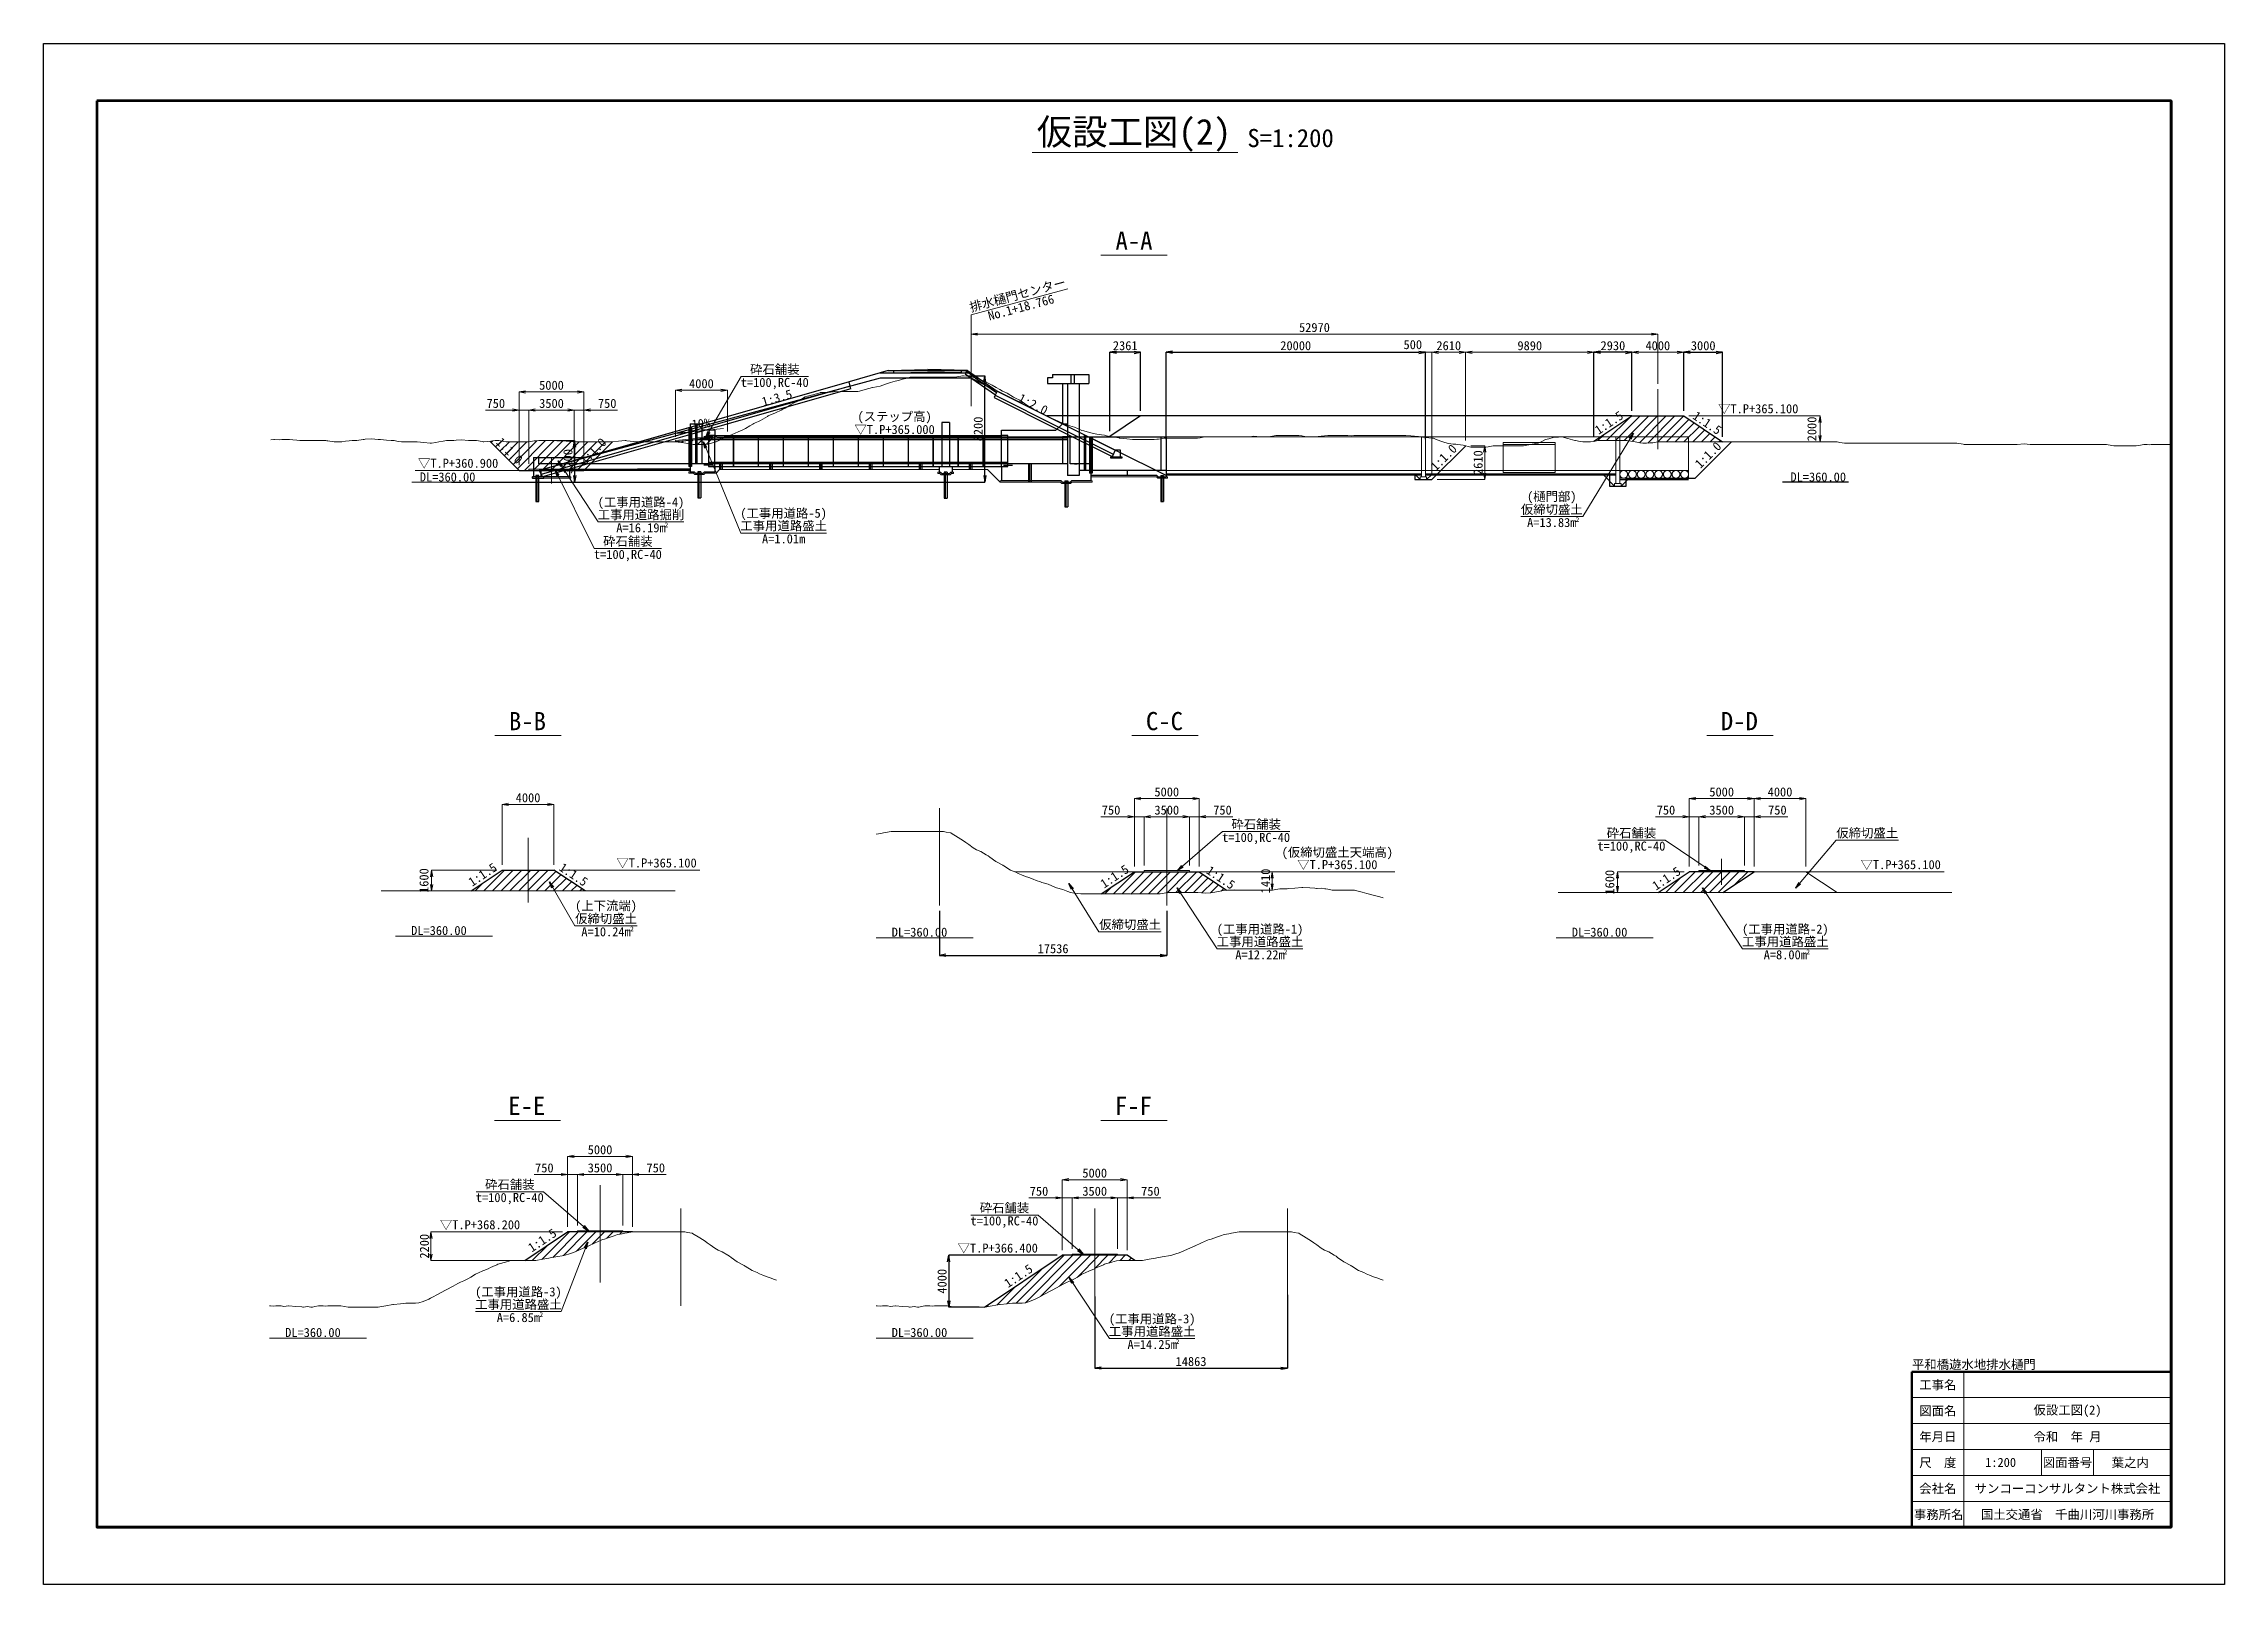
# Paper-space layout '仮設工図(2)' of a CAD drawing. Header units: millimetres. Extents: x -60 to 360, y -71 to 226.
# The model-space entities are those that its viewports show. They can reach past a viewport. Long polylines and large blocks are cut down to what shows.
import ezdxf
from ezdxf.enums import TextEntityAlignment as Align

# ---------------------------------------------------------------- set-up
doc = ezdxf.new("R2010")
doc.units = ezdxf.units.MM
doc.header["$LTSCALE"] = 400
doc.header["$PDSIZE"] = 300
for name, pattern in [('SXF_一点短鎖線', [9.25, 6, -1.5, 0.25, -1.5]), ('SXF_跳び破線', [12, 6, -6]), ('破線1', [7.5, 6, -1.5])]:
    doc.linetypes.add(name, pattern=pattern)
doc.layers.get('Defpoints').update_dxf_attribs({"color": 153})
for name, color, linetype, lineweight in [('D-BGD', 7, 'Continuous', 13), ('D-BMK', 2, 'SXF_一点短鎖線', 13), ('D-BYP', 7, 'Continuous', 13), ('D-BYP-STR1', 2, 'Continuous', 13), ('D-BYP-STR2', 6, 'Continuous', 25), ('D-BYP-STR4', 6, 'Continuous', 25), ('D-BYP-STR7', 2, 'Continuous', 13), ('D-BYP-STR8', 150, 'Continuous', 25), ('D-STR', 1, 'Continuous', 25), ('D-STR-DIM', 7, 'Continuous', 13), ('D-STR-HTXT', 7, 'Continuous', 13), ('D-STR-TXT', 7, 'Continuous', 13), ('D-TTL', 2, 'Continuous', 140), ('D-TTL-FRAM', 2, 'Continuous', 50), ('D-TTL-LINE', 7, 'Continuous', 13), ('D-TTL-TXT', 7, 'Continuous', 13)]:
    doc.layers.add(name, color=color, linetype=linetype, lineweight=lineweight)
doc.layers.add('Defpoints2', color=11, linetype='Continuous', plot=False)
doc.styles.add('MS ゴシック', font='MS Gothic.ttf')
doc.styles.add('ＭＳ ゴシック', font='MS Gothic.ttf')
doc.dimstyles.new('DIM-200-F', dxfattribs={"dimscale": 200, "dimtxt": 3.5, "dimasz": 2.5, "dimexe": 0, "dimexo": 2, "dimgap": 0.8, "dimtad": 1, "dimdec": 0, "dimzin": 0, "dimdsep": 46, "dimtxsty": 'MS ゴシック', "dimblk": 'OPEN', "dimcen": 0.1, "dimclrd": 256, "dimclre": 256, "dimclrt": 256, "dimaunit": 1, "dimadec": 4, "dimazin": 0, "dimtfac": 1, "dimtdec": 0, "dimtmove": 2, "dimatfit": 3, "dimldrblk": 'OPEN', "dimfxl": 1, "dimtolj": 1, "dimtzin": 0, "dimlwd": -1, "dimlwe": -1, "dimarcsym": 2})
doc.dimstyles.new('DIM-400-F', dxfattribs={"dimscale": 400, "dimtxt": 3.5, "dimasz": 2.5, "dimexe": 0, "dimexo": 2, "dimgap": 0.8, "dimtad": 1, "dimdec": 0, "dimzin": 0, "dimdsep": 46, "dimtxsty": 'MS ゴシック', "dimblk": 'OPEN', "dimcen": 0.1, "dimclrd": 256, "dimclre": 256, "dimclrt": 256, "dimaunit": 1, "dimadec": 4, "dimazin": 0, "dimtfac": 1, "dimtdec": 0, "dimtmove": 2, "dimatfit": 3, "dimldrblk": 'OPEN', "dimfxl": 1, "dimtolj": 1, "dimtzin": 0, "dimlwd": -1, "dimlwe": -1, "dimarcsym": 2})

psp = doc.layouts.new('仮設工図(2)')

msp = doc.modelspace()

# ---------------------------------------------------------------- texts
at = {"layer": 'D-STR-TXT'}
for s, rotation, style, p in [('排水樋門センター', 15, 'MS ゴシック', (78960.6, -117429.5, 431813.3)), ('1:1.5', 33.690068, 'ＭＳ ゴシック', (124727, -127218.5)), ('1:1.5', 326.309932, 'ＭＳ ゴシック', (131692, -127241.9, 354000)), ('10%%%', 5.710593, 'ＭＳ ゴシック', (54442, -127378, 354000)), ('1:1.0', 315, 'ＭＳ ゴシック', (39232.5, -129312.3)), ('1:1.0', 45, 'ＭＳ ゴシック', (46463.2, -129340.8)), ('1:1.0', 45, 'ＭＳ ゴシック', (112066.2, -129837.8)), ('1:1.5', 33.690068, 'ＭＳ ゴシック', (37853.9, -162063.1)), ('1:1.5', 326.309932, 'ＭＳ ゴシック', (44253.9, -162063.1)), ('1:1.5', 33.690068, 'ＭＳ ゴシック', (86598.2, -162203.7)), ('1:1.5', 326.309932, 'ＭＳ ゴシック', (94173.1, -162295.3)), ('1:1.5', 33.690068, 'ＭＳ ゴシック', (129161.5, -162360.2)), ('1:1.5', 33.690068, 'ＭＳ ゴシック', (42455.7, -190258.8)), ('1:1.5', 33.690068, 'ＭＳ ゴシック', (79183, -193008.8))]:
    msp.add_text(s, height=700, rotation=rotation, dxfattribs=dict(at, style=style)).set_placement(p, align=Align.BOTTOM_CENTER)
at = {"layer": 'D-STR-TXT', "style": 'MS ゴシック'}
msp.add_text('No.1+18.766', height=700, rotation=15, dxfattribs=at).set_placement((78986.5, -117526.1, 431813.3), align=Align.TOP_CENTER)
for s, height, p in [('砕石舗装', 700, (60080.2, -123205)), ('(ステップ高)', 700, (69323.1, -126841.9)), ('▽T.P+365.100', 700, (135935, -126241.9)), ('▽T.P+365.000', 700, (69323.1, -127841.9)), ('▽T.P+360.900', 700, (35658.5, -130441.9)), ('(工事用道路-4)', 700, (49763.7, -133441.8, -354000)), ('(樋門部)', 700, (120012.7, -133004)), ('工事用道路掘削', 700, (49763.7, -134410, -354000)), ('2', 360, (51722.9, -134925.8, -354000)), ('工事用道路盛土', 700, (60764.4, -135264.4, -354000)), ('(工事用道路-5)', 700, (60764.4, -134296.2, -354000)), ('仮締切盛土', 700, (120012.7, -134004)), ('2', 360, (121992.8, -134519.8)), ('砕石舗装', 700, (48752.7, -136465.6)), ('砕石舗装', 700, (97205.9, -158285.1)), ('砕石舗装', 700, (126152.8, -158954.6)), ('仮締切盛土', 700, (144341.5, -158954.6)), ('▽T.P+365.100', 700, (50962.6, -161263.1)), ('▽T.P+365.100', 700, (103470.8, -161391.2)), ('▽T.P+365.100', 700, (146923.7, -161391.2)), ('仮締切盛土', 700, (47068.9, -165559.4)), ('(上下流端)', 700, (47068.9, -164559.4)), ('2', 360, (49071.6, -166075.2)), ('仮締切盛土', 700, (87489.4, -166012.9)), ('工事用道路盛土', 700, (97508.7, -167332.5)), ('(工事用道路-1)', 700, (97508.7, -166364.3)), ('工事用道路盛土', 700, (138024.5, -167332.5)), ('(工事用道路-2)', 700, (138024.5, -166364.3)), ('2', 360, (99468, -167848.3)), ('2', 360, (139782.7, -167848.3)), ('砕石舗装', 700, (39643.6, -186052.7)), ('▽T.P+368.200', 700, (37348.4, -189158.8)), ('砕石舗装', 700, (77795.8, -187852.7)), ('(工事用道路-3)', 700, (40307.9, -194334.9)), ('工事用道路盛土', 700, (40307.9, -195303)), ('2', 360, (42075.2, -195818.9)), ('工事用道路盛土', 700, (89191.4, -197382.5)), ('(工事用道路-3)', 700, (89191.4, -196414.3)), ('2', 360, (91150.7, -197898.3))]:
    msp.add_text(s, height=height, dxfattribs=at).set_placement(p, align=Align.BOTTOM_CENTER)
for s, p in [('t=100,RC-40', (60080.2, -123305)), ('A=16.19m', (49763.7, -134510, -354000)), ('A=13.83m', (120012.7, -134104)), ('A=1.01m', (60764.4, -135364.4, -354000)), ('t=100,RC-40', (48752.7, -136565.6)), ('t=100,RC-40', (97205.9, -158385.1)), ('t=100,RC-40', (126152.8, -159054.6)), ('A=10.24m', (47068.9, -165659.4)), ('A=12.22m', (97508.7, -167432.5)), ('A=8.00m', (138024.5, -167432.5)), ('t=100,RC-40', (39643.6, -186152.7)), ('t=100,RC-40', (77795.8, -187952.7)), ('A=6.85m', (40307.9, -195403)), ('A=14.25m', (89191.4, -197482.5))]:
    msp.add_text(s, height=700, dxfattribs=at).set_placement(p, align=Align.TOP_CENTER)
at = {"layer": 'D-STR-TXT', "color": 7, "style": 'ＭＳ ゴシック'}
for p in [(32706.5, -131291.9), (32037.3, -166263.1), (69102.8, -166391.2), (121556.2, -166391.2), (22320.1, -197258.8), (69102.8, -197258.8)]:
    msp.add_text('DL=360.00', height=700, dxfattribs=at).set_placement(p)
at = {"layer": 'D-TTL-TXT', "style": 'MS ゴシック'}
for s, height, p in [('仮設工図(2)', 2000, (87789.8, -105930.1)), ('S=1:200', 1400, (99866.1, -105930.1)), ('A-A', 1400, (87789.8, -113842.5)), ('B-B', 1400, (41007.2, -150886.7)), ('C-C', 1400, (90135.8, -150886.7)), ('D-D', 1400, (134479.1, -150886.7)), ('E-E', 1400, (40960.5, -180554.9)), ('F-F', 1400, (87743.2, -180554.9))]:
    msp.add_text(s, height=height, dxfattribs=at).set_placement(p, align=Align.BOTTOM_CENTER)
msp.add_text('平和橋遊水地排水樋門', height=700, dxfattribs=at).set_placement((147789.8, -199930.1), align=Align.BOTTOM_LEFT)
for s, p in [('工事名', (149789.8, -200930.1)), ('図面名', (149789.8, -202930.1)), ('仮設工図(2)', (159789.8, -202930.1)), ('年月日', (149789.8, -204930.1)), ('令和  年 月', (159789.8, -204930.1)), ('尺\u3000度', (149789.8, -206930.1)), ('1:200', (154629.4, -206930.1)), ('図面番号', (159789.8, -206930.1)), ('葉之内', (164629.4, -206930.1)), ('会社名', (149789.8, -208930.1)), ('サンコーコンサルタント株式会社', (159789.8, -208930.1)), ('事務所名', (149854.1, -210930.1)), ('国土交通省\u3000千曲川河川事務所', (159789.8, -210930.1))]:
    msp.add_text(s, height=700, dxfattribs=at).set_placement(p, align=Align.MIDDLE)
at = {"layer": 'Defpoints', "style": 'ＭＳ ゴシック'}
for s, rotation, p in [('1:3.5', 15.945396, (59197.2, -125502)), ('1:2.0', 333.435024, (78789, -125105.3))]:
    msp.add_text(s, height=700, rotation=rotation, dxfattribs=at).set_placement(p)
msp.add_text('1:1.0', height=700, rotation=45, dxfattribs=at).set_placement((132462.1, -129641.9), align=Align.BOTTOM_CENTER)
msp.add_text('DL=360.00', height=700, dxfattribs=at).set_placement((138421.2, -131291.9))
at = {"layer": 'Defpoints', "style": 'MS ゴシック'}
for s, p in [('(仮締切盛土天端高)', (103470.8, -160443.4)), ('▽T.P+366.400', (77279.1, -190958.8))]:
    msp.add_text(s, height=700, dxfattribs=at).set_placement(p, align=Align.BOTTOM_CENTER)

# ---------------------------------------------------------------- blocks, each defined once
blk = doc.blocks.new('グラウトホール-1')
at = {"layer": 'D-BMK'}
blk.add_line((763937, -1794), (763937, -2224), dxfattribs=at)
at = {"layer": 'D-BYP-STR4'}
for p, q in [((763837, -1794), (763837, -2224)), ((764037, -1794), (764037, -2224))]:
    blk.add_line(p, q, dxfattribs=at)
blk = doc.blocks.new('_Open')
at = {"color": 0, "linetype": 'ByBlock', "lineweight": -2}
for p, q in [((-1, 0.17), (0, 0)), ((-1, -0.17), (0, 0)), ((0, 0), (-1, 0))]:
    blk.add_line(p, q, dxfattribs=at)
blk = doc.blocks.new('*D24')
at = {"layer": 'D-STR-DIM', "transparency": 16777216}
for p, q in [((126192, -125842), (126192, -121332)), ((126692, -121332), (129692, -121332)), ((130192, -125842), (130192, -121332))]:
    blk.add_line(p, q, dxfattribs=at)
at = {"layer": 'Defpoints', "color": 0, "transparency": 16777216}
for p in [(130192, -121332), (126192, -126242, 354000), (130192, -126242, 354000)]:
    blk.add_point(p, dxfattribs=at)
at = {"layer": 'D-STR-DIM', "transparency": 16777216, "xscale": 500, "yscale": 500, "zscale": 500, "rotation": 180}
blk.add_blockref('_Open', (126192, -121332), dxfattribs=at)
at = {"layer": 'D-STR-DIM', "transparency": 16777216, "xscale": 500, "yscale": 500, "zscale": 500}
blk.add_blockref('_Open', (130192, -121332), dxfattribs=at)
at = {"layer": 'D-STR-DIM', "transparency": 16777216, "insert": (128192, -120822), "char_height": 700, "attachment_point": 5, "style": 'MS ゴシック'}
blk.add_mtext('\\A1;4000', dxfattribs=at)
blk = doc.blocks.new('*D37')
at = {"layer": 'D-STR-DIM', "transparency": 16777216}
for p, q in [((130592, -126242), (140705, -126242)), ((140705, -127742), (140705, -126742)), ((133592, -128242), (140705, -128242))]:
    blk.add_line(p, q, dxfattribs=at)
at = {"layer": 'Defpoints', "color": 0, "transparency": 16777216}
for p in [(130192, -126242, 354000), (140705, -126242), (133192, -128242, 354000)]:
    blk.add_point(p, dxfattribs=at)
at = {"layer": 'D-STR-DIM', "transparency": 16777216, "xscale": 500, "yscale": 500, "zscale": 500}
for p, rotation in [((140705, -126242), 90), ((140705, -128242), 270)]:
    blk.add_blockref('_Open', p, dxfattribs=dict(at, rotation=rotation))
at = {"layer": 'D-STR-DIM', "transparency": 16777216, "insert": (140078, -127242), "char_height": 700, "attachment_point": 5, "rotation": 90, "style": 'MS ゴシック'}
blk.add_mtext('\\A1;2000', dxfattribs=at)
blk = doc.blocks.new('*D38')
at = {"layer": 'D-STR-DIM', "transparency": 16777216}
for p, q in [((75224, -122818), (75224, -119932)), ((127692, -119932), (75724, -119932)), ((128192, -123775), (128192, -119932))]:
    blk.add_line(p, q, dxfattribs=at)
at = {"layer": 'Defpoints', "color": 0, "transparency": 16777216}
for p in [(75224, -119932), (75224, -123218, 354000), (128192, -124175, 354000)]:
    blk.add_point(p, dxfattribs=at)
at = {"layer": 'D-STR-DIM', "transparency": 16777216, "xscale": 500, "yscale": 500, "zscale": 500, "rotation": 180}
blk.add_blockref('_Open', (75224, -119932), dxfattribs=at)
at = {"layer": 'D-STR-DIM', "transparency": 16777216, "xscale": 500, "yscale": 500, "zscale": 500}
blk.add_blockref('_Open', (128192, -119932), dxfattribs=at)
at = {"layer": 'D-STR-DIM', "transparency": 16777216, "insert": (101708, -119422), "char_height": 700, "attachment_point": 5, "style": 'MS ゴシック'}
blk.add_mtext('\\A1;52970', dxfattribs=at)
blk = doc.blocks.new('*D48')
at = {"layer": 'Defpoints', "transparency": 16777216}
for p, q in [((43262, -128142), (44643, -128142)), ((44643, -128642), (44643, -130842)), ((37590, -131342), (44643, -131342))]:
    blk.add_line(p, q, dxfattribs=at)
at = {"layer": 'Defpoints', "color": 0, "transparency": 16777216}
for p in [(42862, -128142, 353333), (37190, -131342, 354000), (44643, -131342)]:
    blk.add_point(p, dxfattribs=at)
at = {"layer": 'Defpoints', "transparency": 16777216, "xscale": 500, "yscale": 500, "zscale": 500}
for p, rotation in [((44643, -128142), 90), ((44643, -131342), 270)]:
    blk.add_blockref('_Open', p, dxfattribs=dict(at, rotation=rotation))
at = {"layer": 'Defpoints', "transparency": 16777216, "insert": (44133, -129742), "char_height": 700, "attachment_point": 5, "rotation": 90, "style": 'MS ゴシック'}
blk.add_mtext('\\A1;3200', dxfattribs=at)
blk = doc.blocks.new('*D49')
at = {"layer": 'Defpoints', "transparency": 16777216}
for p, q in [((75035, -123142), (76284, -123142)), ((76284, -130842), (76284, -123642)), ((35147, -131342), (76284, -131342))]:
    blk.add_line(p, q, dxfattribs=at)
at = {"layer": 'Defpoints', "color": 0, "transparency": 16777216}
for p in [(74635, -123142, 354000), (76284, -123142), (34747, -131342)]:
    blk.add_point(p, dxfattribs=at)
at = {"layer": 'Defpoints', "transparency": 16777216, "xscale": 500, "yscale": 500, "zscale": 500}
for p, rotation in [((76284, -123142), 90), ((76284, -131342), 270)]:
    blk.add_blockref('_Open', p, dxfattribs=dict(at, rotation=rotation))
at = {"layer": 'Defpoints', "transparency": 16777216, "insert": (75774, -127242), "char_height": 700, "attachment_point": 5, "rotation": 90, "style": 'MS ゴシック'}
blk.add_mtext('\\A1;8200', dxfattribs=at)
blk = doc.blocks.new('*D26')
at = {"layer": 'Defpoints', "transparency": 16777216}
for p, q in [((85933, -127416), (85933, -121332)), ((87793, -121332), (86433, -121332)), ((88293, -125842), (88293, -121332))]:
    blk.add_line(p, q, dxfattribs=at)
at = {"layer": 'Defpoints', "color": 0, "transparency": 16777216}
for p in [(85933, -121332), (85933, -127816, 365247), (88293, -126242, 365247)]:
    blk.add_point(p, dxfattribs=at)
at = {"layer": 'Defpoints', "transparency": 16777216, "xscale": 500, "yscale": 500, "zscale": 500, "rotation": 180}
blk.add_blockref('_Open', (85933, -121332), dxfattribs=at)
at = {"layer": 'Defpoints', "transparency": 16777216, "xscale": 500, "yscale": 500, "zscale": 500}
blk.add_blockref('_Open', (88293, -121332), dxfattribs=at)
at = {"layer": 'Defpoints', "transparency": 16777216, "insert": (87113, -120822), "char_height": 700, "attachment_point": 5, "style": 'MS ゴシック'}
blk.add_mtext('\\A1;2361', dxfattribs=at)
blk = doc.blocks.new('*D27')
at = {"layer": 'D-STR-DIM', "transparency": 16777216}
for p, q in [((52426, -127842), (52426, -124258)), ((52926, -124258), (55926, -124258)), ((56426, -127442), (56426, -124258))]:
    blk.add_line(p, q, dxfattribs=at)
at = {"layer": 'Defpoints', "color": 0, "transparency": 16777216}
for p in [(56426, -124258), (52426, -128242), (56426, -127842)]:
    blk.add_point(p, dxfattribs=at)
at = {"layer": 'D-STR-DIM', "transparency": 16777216, "xscale": 500, "yscale": 500, "zscale": 500, "rotation": 180}
blk.add_blockref('_Open', (52426, -124258), dxfattribs=at)
at = {"layer": 'D-STR-DIM', "transparency": 16777216, "xscale": 500, "yscale": 500, "zscale": 500}
blk.add_blockref('_Open', (56426, -124258), dxfattribs=at)
at = {"layer": 'D-STR-DIM', "transparency": 16777216, "insert": (54426, -123748), "char_height": 700, "attachment_point": 5, "style": 'MS ゴシック'}
blk.add_mtext('\\A1;4000', dxfattribs=at)
blk = doc.blocks.new('*D42')
at = {"layer": 'D-STR-DIM', "transparency": 16777216}
for p, q in [((40362, -130042), (40362, -124385)), ((40862, -124385), (44862, -124385)), ((45362, -130042), (45362, -124385))]:
    blk.add_line(p, q, dxfattribs=at)
at = {"layer": 'Defpoints', "color": 0, "transparency": 16777216}
for p in [(45362, -124385), (40362, -130442), (45362, -130442)]:
    blk.add_point(p, dxfattribs=at)
at = {"layer": 'D-STR-DIM', "transparency": 16777216, "xscale": 500, "yscale": 500, "zscale": 500, "rotation": 180}
blk.add_blockref('_Open', (40362, -124385), dxfattribs=at)
at = {"layer": 'D-STR-DIM', "transparency": 16777216, "xscale": 500, "yscale": 500, "zscale": 500}
blk.add_blockref('_Open', (45362, -124385), dxfattribs=at)
at = {"layer": 'D-STR-DIM', "transparency": 16777216, "insert": (42862, -123875), "char_height": 700, "attachment_point": 5, "style": 'MS ゴシック'}
blk.add_mtext('\\A1;5000', dxfattribs=at)
blk = doc.blocks.new('*D43')
at = {"layer": 'D-STR-DIM', "transparency": 16777216}
for p, q in [((41112, -129942), (41112, -125785)), ((41612, -125785), (44112, -125785)), ((44612, -129942), (44612, -125785))]:
    blk.add_line(p, q, dxfattribs=at)
at = {"layer": 'Defpoints', "color": 0, "transparency": 16777216}
for p in [(44612, -125785), (41112, -130342), (44612, -130342)]:
    blk.add_point(p, dxfattribs=at)
at = {"layer": 'D-STR-DIM', "transparency": 16777216, "xscale": 500, "yscale": 500, "zscale": 500, "rotation": 180}
blk.add_blockref('_Open', (41112, -125785), dxfattribs=at)
at = {"layer": 'D-STR-DIM', "transparency": 16777216, "xscale": 500, "yscale": 500, "zscale": 500}
blk.add_blockref('_Open', (44612, -125785), dxfattribs=at)
at = {"layer": 'D-STR-DIM', "transparency": 16777216, "insert": (42862, -125275), "char_height": 700, "attachment_point": 5, "style": 'MS ゴシック'}
blk.add_mtext('\\A1;3500', dxfattribs=at)
blk = doc.blocks.new('*D44')
at = {"layer": 'D-STR-DIM', "transparency": 16777216}
for p, q in [((44112, -125785), (43612, -125785)), ((44612, -129942), (44612, -125785)), ((44612, -125785), (45362, -125785)), ((45362, -130042), (45362, -125785)), ((45862, -125785), (47954, -125785))]:
    blk.add_line(p, q, dxfattribs=at)
at = {"layer": 'Defpoints', "color": 0, "transparency": 16777216}
for p in [(45362, -125785), (44612, -130342), (45362, -130442)]:
    blk.add_point(p, dxfattribs=at)
at = {"layer": 'D-STR-DIM', "transparency": 16777216, "xscale": 500, "yscale": 500, "zscale": 500}
blk.add_blockref('_Open', (44612, -125785), dxfattribs=at)
at = {"layer": 'D-STR-DIM', "transparency": 16777216, "xscale": 500, "yscale": 500, "zscale": 500, "rotation": 180}
blk.add_blockref('_Open', (45362, -125785), dxfattribs=at)
at = {"layer": 'D-STR-DIM', "transparency": 16777216, "insert": (47158, -125275), "char_height": 700, "attachment_point": 5, "style": 'MS ゴシック'}
blk.add_mtext('\\A1;750', dxfattribs=at)
blk = doc.blocks.new('*D45')
at = {"layer": 'D-STR-DIM', "transparency": 16777216}
for p, q in [((39862, -125785), (37770, -125785)), ((40362, -130042), (40362, -125785)), ((41112, -125785), (40362, -125785)), ((41112, -129942), (41112, -125785)), ((41612, -125785), (42112, -125785))]:
    blk.add_line(p, q, dxfattribs=at)
at = {"layer": 'Defpoints', "color": 0, "transparency": 16777216}
for p in [(40362, -125785), (40362, -130442), (41112, -130342)]:
    blk.add_point(p, dxfattribs=at)
at = {"layer": 'D-STR-DIM', "transparency": 16777216, "xscale": 500, "yscale": 500, "zscale": 500}
blk.add_blockref('_Open', (40362, -125785), dxfattribs=at)
at = {"layer": 'D-STR-DIM', "transparency": 16777216, "xscale": 500, "yscale": 500, "zscale": 500, "rotation": 180}
blk.add_blockref('_Open', (41112, -125785), dxfattribs=at)
at = {"layer": 'D-STR-DIM', "transparency": 16777216, "insert": (38566, -125275), "char_height": 700, "attachment_point": 5, "style": 'MS ゴシック'}
blk.add_mtext('\\A1;750', dxfattribs=at)
blk = doc.blocks.new('*D91')
at = {"layer": 'D-STR-DIM', "transparency": 16777216}
for p, q in [((39054, -160863), (39054, -156190)), ((39554, -156190), (42554, -156190)), ((43054, -160863), (43054, -156190))]:
    blk.add_line(p, q, dxfattribs=at)
at = {"layer": 'Defpoints', "color": 0, "transparency": 16777216}
for p in [(43054, -156190), (39054, -161263), (43054, -161263)]:
    blk.add_point(p, dxfattribs=at)
at = {"layer": 'D-STR-DIM', "transparency": 16777216, "xscale": 500, "yscale": 500, "zscale": 500, "rotation": 180}
blk.add_blockref('_Open', (39054, -156190), dxfattribs=at)
at = {"layer": 'D-STR-DIM', "transparency": 16777216, "xscale": 500, "yscale": 500, "zscale": 500}
blk.add_blockref('_Open', (43054, -156190), dxfattribs=at)
at = {"layer": 'D-STR-DIM', "transparency": 16777216, "insert": (41054, -155680), "char_height": 700, "attachment_point": 5, "style": 'MS ゴシック'}
blk.add_mtext('\\A1;4000', dxfattribs=at)
blk = doc.blocks.new('*D92')
at = {"layer": 'D-STR-DIM', "transparency": 16777216}
for p, q in [((38654, -161263), (33619, -161263)), ((33619, -161763), (33619, -162363)), ((36254, -162863), (33619, -162863))]:
    blk.add_line(p, q, dxfattribs=at)
at = {"layer": 'Defpoints', "color": 0, "transparency": 16777216}
for p in [(39054, -161263), (33619, -162863), (36654, -162863)]:
    blk.add_point(p, dxfattribs=at)
at = {"layer": 'D-STR-DIM', "transparency": 16777216, "xscale": 500, "yscale": 500, "zscale": 500}
for p, rotation in [((33619, -161263), 90), ((33619, -162863), 270)]:
    blk.add_blockref('_Open', p, dxfattribs=dict(at, rotation=rotation))
at = {"layer": 'D-STR-DIM', "transparency": 16777216, "insert": (33029, -162063), "char_height": 700, "attachment_point": 5, "rotation": 90, "style": 'MS ゴシック'}
blk.add_mtext('\\A1;1600', dxfattribs=at)
blk = doc.blocks.new('*D93')
at = {"layer": 'D-STR-DIM', "transparency": 16777216}
for p, q in [((87817, -160991), (87817, -155743)), ((88317, -155743), (92317, -155743)), ((92817, -160991), (92817, -155743))]:
    blk.add_line(p, q, dxfattribs=at)
at = {"layer": 'Defpoints', "color": 0, "transparency": 16777216}
for p in [(92817, -155743), (87817, -161391), (92817, -161391)]:
    blk.add_point(p, dxfattribs=at)
at = {"layer": 'D-STR-DIM', "transparency": 16777216, "xscale": 500, "yscale": 500, "zscale": 500, "rotation": 180}
blk.add_blockref('_Open', (87817, -155743), dxfattribs=at)
at = {"layer": 'D-STR-DIM', "transparency": 16777216, "xscale": 500, "yscale": 500, "zscale": 500}
blk.add_blockref('_Open', (92817, -155743), dxfattribs=at)
at = {"layer": 'D-STR-DIM', "transparency": 16777216, "insert": (90317, -155233), "char_height": 700, "attachment_point": 5, "style": 'MS ゴシック'}
blk.add_mtext('\\A1;5000', dxfattribs=at)
blk = doc.blocks.new('*D94')
at = {"layer": 'D-STR-DIM', "transparency": 16777216}
for p, q in [((88567, -160891), (88567, -157143)), ((89067, -157143), (91567, -157143)), ((92067, -160891), (92067, -157143))]:
    blk.add_line(p, q, dxfattribs=at)
at = {"layer": 'Defpoints', "color": 0, "transparency": 16777216}
for p in [(92067, -157143), (88567, -161291), (92067, -161291)]:
    blk.add_point(p, dxfattribs=at)
at = {"layer": 'D-STR-DIM', "transparency": 16777216, "xscale": 500, "yscale": 500, "zscale": 500, "rotation": 180}
blk.add_blockref('_Open', (88567, -157143), dxfattribs=at)
at = {"layer": 'D-STR-DIM', "transparency": 16777216, "xscale": 500, "yscale": 500, "zscale": 500}
blk.add_blockref('_Open', (92067, -157143), dxfattribs=at)
at = {"layer": 'D-STR-DIM', "transparency": 16777216, "insert": (90317, -156633), "char_height": 700, "attachment_point": 5, "style": 'MS ゴシック'}
blk.add_mtext('\\A1;3500', dxfattribs=at)
blk = doc.blocks.new('*D95')
at = {"layer": 'D-STR-DIM', "transparency": 16777216}
for p, q in [((91567, -157143), (91067, -157143)), ((92067, -160891), (92067, -157143)), ((92067, -157143), (92817, -157143)), ((92817, -160991), (92817, -157143)), ((93317, -157143), (95409, -157143))]:
    blk.add_line(p, q, dxfattribs=at)
at = {"layer": 'Defpoints', "color": 0, "transparency": 16777216}
for p in [(92817, -157143), (92067, -161291), (92817, -161391)]:
    blk.add_point(p, dxfattribs=at)
at = {"layer": 'D-STR-DIM', "transparency": 16777216, "xscale": 500, "yscale": 500, "zscale": 500}
blk.add_blockref('_Open', (92067, -157143), dxfattribs=at)
at = {"layer": 'D-STR-DIM', "transparency": 16777216, "xscale": 500, "yscale": 500, "zscale": 500, "rotation": 180}
blk.add_blockref('_Open', (92817, -157143), dxfattribs=at)
at = {"layer": 'D-STR-DIM', "transparency": 16777216, "insert": (94613, -156633), "char_height": 700, "attachment_point": 5, "style": 'MS ゴシック'}
blk.add_mtext('\\A1;750', dxfattribs=at)
blk = doc.blocks.new('*D96')
at = {"layer": 'D-STR-DIM', "transparency": 16777216}
for p, q in [((87317, -157143), (85225, -157143)), ((87817, -160991), (87817, -157143)), ((88567, -157143), (87817, -157143)), ((88567, -160891), (88567, -157143)), ((89067, -157143), (89567, -157143))]:
    blk.add_line(p, q, dxfattribs=at)
at = {"layer": 'Defpoints', "color": 0, "transparency": 16777216}
for p in [(87817, -157143), (87817, -161391), (88567, -161291)]:
    blk.add_point(p, dxfattribs=at)
at = {"layer": 'D-STR-DIM', "transparency": 16777216, "xscale": 500, "yscale": 500, "zscale": 500}
blk.add_blockref('_Open', (87817, -157143), dxfattribs=at)
at = {"layer": 'D-STR-DIM', "transparency": 16777216, "xscale": 500, "yscale": 500, "zscale": 500, "rotation": 180}
blk.add_blockref('_Open', (88567, -157143), dxfattribs=at)
at = {"layer": 'D-STR-DIM', "transparency": 16777216, "insert": (86021, -156633), "char_height": 700, "attachment_point": 5, "style": 'MS ゴシック'}
blk.add_mtext('\\A1;750', dxfattribs=at)
blk = doc.blocks.new('*D97')
at = {"layer": 'Defpoints', "transparency": 16777216}
for p, q in [((72781, -164391), (72781, -167830)), ((90317, -164391), (90317, -167830)), ((73281, -167830), (89817, -167830))]:
    blk.add_line(p, q, dxfattribs=at)
at = {"layer": 'Defpoints', "color": 0, "transparency": 16777216}
for p in [(72781, -163991), (90317, -163991), (90317, -167830)]:
    blk.add_point(p, dxfattribs=at)
at = {"layer": 'Defpoints', "transparency": 16777216, "xscale": 500, "yscale": 500, "zscale": 500, "rotation": 180}
blk.add_blockref('_Open', (72781, -167830), dxfattribs=at)
at = {"layer": 'Defpoints', "transparency": 16777216, "xscale": 500, "yscale": 500, "zscale": 500}
blk.add_blockref('_Open', (90317, -167830), dxfattribs=at)
at = {"layer": 'Defpoints', "transparency": 16777216, "insert": (81549, -167320), "char_height": 700, "attachment_point": 5, "style": 'MS ゴシック'}
blk.add_mtext('\\A1;17536', dxfattribs=at)
blk = doc.blocks.new('*D98')
at = {"layer": 'D-STR-DIM', "transparency": 16777216}
for p, q in [((135615, -160991), (135615, -155743)), ((136115, -155743), (139115, -155743)), ((139615, -160991), (139615, -155743))]:
    blk.add_line(p, q, dxfattribs=at)
at = {"layer": 'Defpoints', "color": 0, "transparency": 16777216}
for p in [(139615, -155743), (135615, -161391), (139615, -161391)]:
    blk.add_point(p, dxfattribs=at)
at = {"layer": 'D-STR-DIM', "transparency": 16777216, "xscale": 500, "yscale": 500, "zscale": 500, "rotation": 180}
blk.add_blockref('_Open', (135615, -155743), dxfattribs=at)
at = {"layer": 'D-STR-DIM', "transparency": 16777216, "xscale": 500, "yscale": 500, "zscale": 500}
blk.add_blockref('_Open', (139615, -155743), dxfattribs=at)
at = {"layer": 'D-STR-DIM', "transparency": 16777216, "insert": (137615, -155233), "char_height": 700, "attachment_point": 5, "style": 'MS ゴシック'}
blk.add_mtext('\\A1;4000', dxfattribs=at)
blk = doc.blocks.new('*D99')
at = {"layer": 'D-STR-DIM', "transparency": 16777216}
for p, q in [((130615, -160991), (130615, -155743)), ((131115, -155743), (135115, -155743)), ((135615, -160991), (135615, -155743))]:
    blk.add_line(p, q, dxfattribs=at)
at = {"layer": 'Defpoints', "color": 0, "transparency": 16777216}
for p in [(135615, -155743), (130615, -161391), (135615, -161391)]:
    blk.add_point(p, dxfattribs=at)
at = {"layer": 'D-STR-DIM', "transparency": 16777216, "xscale": 500, "yscale": 500, "zscale": 500, "rotation": 180}
blk.add_blockref('_Open', (130615, -155743), dxfattribs=at)
at = {"layer": 'D-STR-DIM', "transparency": 16777216, "xscale": 500, "yscale": 500, "zscale": 500}
blk.add_blockref('_Open', (135615, -155743), dxfattribs=at)
at = {"layer": 'D-STR-DIM', "transparency": 16777216, "insert": (133115, -155233), "char_height": 700, "attachment_point": 5, "style": 'MS ゴシック'}
blk.add_mtext('\\A1;5000', dxfattribs=at)
blk = doc.blocks.new('*D100')
at = {"layer": 'D-STR-DIM', "transparency": 16777216}
for p, q in [((130215, -161391), (125079, -161391)), ((125079, -161891), (125079, -162491)), ((127815, -162991), (125079, -162991))]:
    blk.add_line(p, q, dxfattribs=at)
at = {"layer": 'Defpoints', "color": 0, "transparency": 16777216}
for p in [(130615, -161391), (125079, -162991), (128215, -162991)]:
    blk.add_point(p, dxfattribs=at)
at = {"layer": 'D-STR-DIM', "transparency": 16777216, "xscale": 500, "yscale": 500, "zscale": 500}
for p, rotation in [((125079, -161391), 90), ((125079, -162991), 270)]:
    blk.add_blockref('_Open', p, dxfattribs=dict(at, rotation=rotation))
at = {"layer": 'D-STR-DIM', "transparency": 16777216, "insert": (124489, -162191), "char_height": 700, "attachment_point": 5, "rotation": 90, "style": 'MS ゴシック'}
blk.add_mtext('\\A1;1600', dxfattribs=at)
blk = doc.blocks.new('*D101')
at = {"layer": 'D-STR-DIM', "transparency": 16777216}
for p, q in [((131365, -160891), (131365, -157143)), ((131865, -157143), (134365, -157143)), ((134865, -160891), (134865, -157143))]:
    blk.add_line(p, q, dxfattribs=at)
at = {"layer": 'Defpoints', "color": 0, "transparency": 16777216}
for p in [(134865, -157143), (131365, -161291), (134865, -161291)]:
    blk.add_point(p, dxfattribs=at)
at = {"layer": 'D-STR-DIM', "transparency": 16777216, "xscale": 500, "yscale": 500, "zscale": 500, "rotation": 180}
blk.add_blockref('_Open', (131365, -157143), dxfattribs=at)
at = {"layer": 'D-STR-DIM', "transparency": 16777216, "xscale": 500, "yscale": 500, "zscale": 500}
blk.add_blockref('_Open', (134865, -157143), dxfattribs=at)
at = {"layer": 'D-STR-DIM', "transparency": 16777216, "insert": (133115, -156633), "char_height": 700, "attachment_point": 5, "style": 'MS ゴシック'}
blk.add_mtext('\\A1;3500', dxfattribs=at)
blk = doc.blocks.new('*D102')
at = {"layer": 'D-STR-DIM', "transparency": 16777216}
for p, q in [((134365, -157143), (133865, -157143)), ((134865, -160891), (134865, -157143)), ((134865, -157143), (135615, -157143)), ((135615, -160991), (135615, -157143)), ((136115, -157143), (138207, -157143))]:
    blk.add_line(p, q, dxfattribs=at)
at = {"layer": 'Defpoints', "color": 0, "transparency": 16777216}
for p in [(135615, -157143), (134865, -161291), (135615, -161391)]:
    blk.add_point(p, dxfattribs=at)
at = {"layer": 'D-STR-DIM', "transparency": 16777216, "xscale": 500, "yscale": 500, "zscale": 500}
blk.add_blockref('_Open', (134865, -157143), dxfattribs=at)
at = {"layer": 'D-STR-DIM', "transparency": 16777216, "xscale": 500, "yscale": 500, "zscale": 500, "rotation": 180}
blk.add_blockref('_Open', (135615, -157143), dxfattribs=at)
at = {"layer": 'D-STR-DIM', "transparency": 16777216, "insert": (137411, -156633), "char_height": 700, "attachment_point": 5, "style": 'MS ゴシック'}
blk.add_mtext('\\A1;750', dxfattribs=at)
blk = doc.blocks.new('*D103')
at = {"layer": 'D-STR-DIM', "transparency": 16777216}
for p, q in [((130115, -157143), (128023, -157143)), ((130615, -160991), (130615, -157143)), ((131365, -157143), (130615, -157143)), ((131365, -160891), (131365, -157143)), ((131865, -157143), (132365, -157143))]:
    blk.add_line(p, q, dxfattribs=at)
at = {"layer": 'Defpoints', "color": 0, "transparency": 16777216}
for p in [(130615, -157143), (130615, -161391), (131365, -161291)]:
    blk.add_point(p, dxfattribs=at)
at = {"layer": 'D-STR-DIM', "transparency": 16777216, "xscale": 500, "yscale": 500, "zscale": 500}
blk.add_blockref('_Open', (130615, -157143), dxfattribs=at)
at = {"layer": 'D-STR-DIM', "transparency": 16777216, "xscale": 500, "yscale": 500, "zscale": 500, "rotation": 180}
blk.add_blockref('_Open', (131365, -157143), dxfattribs=at)
at = {"layer": 'D-STR-DIM', "transparency": 16777216, "insert": (128819, -156633), "char_height": 700, "attachment_point": 5, "style": 'MS ゴシック'}
blk.add_mtext('\\A1;750', dxfattribs=at)
blk = doc.blocks.new('*D107')
at = {"layer": 'D-STR-DIM', "transparency": 16777216}
for p, q in [((82258, -190559), (82258, -185130)), ((82758, -185130), (86758, -185130)), ((87258, -190559), (87258, -185130))]:
    blk.add_line(p, q, dxfattribs=at)
at = {"layer": 'Defpoints', "color": 0, "transparency": 16777216}
for p in [(87258, -185130), (82258, -190959), (87258, -190959)]:
    blk.add_point(p, dxfattribs=at)
at = {"layer": 'D-STR-DIM', "transparency": 16777216, "xscale": 500, "yscale": 500, "zscale": 500, "rotation": 180}
blk.add_blockref('_Open', (82258, -185130), dxfattribs=at)
at = {"layer": 'D-STR-DIM', "transparency": 16777216, "xscale": 500, "yscale": 500, "zscale": 500}
blk.add_blockref('_Open', (87258, -185130), dxfattribs=at)
at = {"layer": 'D-STR-DIM', "transparency": 16777216, "insert": (84758, -184620), "char_height": 700, "attachment_point": 5, "style": 'MS ゴシック'}
blk.add_mtext('\\A1;5000', dxfattribs=at)
blk = doc.blocks.new('*D108')
at = {"layer": 'D-STR-DIM', "transparency": 16777216}
for p, q in [((83008, -190459), (83008, -186530)), ((83508, -186530), (86008, -186530)), ((86508, -190459), (86508, -186530))]:
    blk.add_line(p, q, dxfattribs=at)
at = {"layer": 'Defpoints', "color": 0, "transparency": 16777216}
for p in [(86508, -186530), (83008, -190859), (86508, -190859)]:
    blk.add_point(p, dxfattribs=at)
at = {"layer": 'D-STR-DIM', "transparency": 16777216, "xscale": 500, "yscale": 500, "zscale": 500, "rotation": 180}
blk.add_blockref('_Open', (83008, -186530), dxfattribs=at)
at = {"layer": 'D-STR-DIM', "transparency": 16777216, "xscale": 500, "yscale": 500, "zscale": 500}
blk.add_blockref('_Open', (86508, -186530), dxfattribs=at)
at = {"layer": 'D-STR-DIM', "transparency": 16777216, "insert": (84758, -186020), "char_height": 700, "attachment_point": 5, "style": 'MS ゴシック'}
blk.add_mtext('\\A1;3500', dxfattribs=at)
blk = doc.blocks.new('*D109')
at = {"layer": 'D-STR-DIM', "transparency": 16777216}
for p, q in [((86008, -186530), (85508, -186530)), ((86508, -190459), (86508, -186530)), ((86508, -186530), (87258, -186530)), ((87258, -190559), (87258, -186530)), ((87758, -186530), (89850, -186530))]:
    blk.add_line(p, q, dxfattribs=at)
at = {"layer": 'Defpoints', "color": 0, "transparency": 16777216}
for p in [(87258, -186530), (86508, -190859), (87258, -190959)]:
    blk.add_point(p, dxfattribs=at)
at = {"layer": 'D-STR-DIM', "transparency": 16777216, "xscale": 500, "yscale": 500, "zscale": 500}
blk.add_blockref('_Open', (86508, -186530), dxfattribs=at)
at = {"layer": 'D-STR-DIM', "transparency": 16777216, "xscale": 500, "yscale": 500, "zscale": 500, "rotation": 180}
blk.add_blockref('_Open', (87258, -186530), dxfattribs=at)
at = {"layer": 'D-STR-DIM', "transparency": 16777216, "insert": (89054, -186020), "char_height": 700, "attachment_point": 5, "style": 'MS ゴシック'}
blk.add_mtext('\\A1;750', dxfattribs=at)
blk = doc.blocks.new('*D110')
at = {"layer": 'D-STR-DIM', "transparency": 16777216}
for p, q in [((81758, -186530), (79666, -186530)), ((82258, -190559), (82258, -186530)), ((83008, -186530), (82258, -186530)), ((83008, -190459), (83008, -186530)), ((83508, -186530), (84008, -186530))]:
    blk.add_line(p, q, dxfattribs=at)
at = {"layer": 'Defpoints', "color": 0, "transparency": 16777216}
for p in [(82258, -186530), (82258, -190959), (83008, -190859)]:
    blk.add_point(p, dxfattribs=at)
at = {"layer": 'D-STR-DIM', "transparency": 16777216, "xscale": 500, "yscale": 500, "zscale": 500}
blk.add_blockref('_Open', (82258, -186530), dxfattribs=at)
at = {"layer": 'D-STR-DIM', "transparency": 16777216, "xscale": 500, "yscale": 500, "zscale": 500, "rotation": 180}
blk.add_blockref('_Open', (83008, -186530), dxfattribs=at)
at = {"layer": 'D-STR-DIM', "transparency": 16777216, "insert": (80462, -186020), "char_height": 700, "attachment_point": 5, "style": 'MS ゴシック'}
blk.add_mtext('\\A1;750', dxfattribs=at)
blk = doc.blocks.new('*D111')
at = {"layer": 'D-STR-DIM', "transparency": 16777216}
for p, q in [((44106, -188759), (44106, -183330)), ((44606, -183330), (48606, -183330)), ((49106, -188759), (49106, -183330))]:
    blk.add_line(p, q, dxfattribs=at)
at = {"layer": 'Defpoints', "color": 0, "transparency": 16777216}
for p in [(49106, -183330), (44106, -189159), (49106, -189159)]:
    blk.add_point(p, dxfattribs=at)
at = {"layer": 'D-STR-DIM', "transparency": 16777216, "xscale": 500, "yscale": 500, "zscale": 500, "rotation": 180}
blk.add_blockref('_Open', (44106, -183330), dxfattribs=at)
at = {"layer": 'D-STR-DIM', "transparency": 16777216, "xscale": 500, "yscale": 500, "zscale": 500}
blk.add_blockref('_Open', (49106, -183330), dxfattribs=at)
at = {"layer": 'D-STR-DIM', "transparency": 16777216, "insert": (46606, -182820), "char_height": 700, "attachment_point": 5, "style": 'MS ゴシック'}
blk.add_mtext('\\A1;5000', dxfattribs=at)
blk = doc.blocks.new('*D112')
at = {"layer": 'D-STR-DIM', "transparency": 16777216}
for p, q in [((44856, -188659), (44856, -184730)), ((45356, -184730), (47856, -184730)), ((48356, -188659), (48356, -184730))]:
    blk.add_line(p, q, dxfattribs=at)
at = {"layer": 'Defpoints', "color": 0, "transparency": 16777216}
for p in [(48356, -184730), (44856, -189059), (48356, -189059)]:
    blk.add_point(p, dxfattribs=at)
at = {"layer": 'D-STR-DIM', "transparency": 16777216, "xscale": 500, "yscale": 500, "zscale": 500, "rotation": 180}
blk.add_blockref('_Open', (44856, -184730), dxfattribs=at)
at = {"layer": 'D-STR-DIM', "transparency": 16777216, "xscale": 500, "yscale": 500, "zscale": 500}
blk.add_blockref('_Open', (48356, -184730), dxfattribs=at)
at = {"layer": 'D-STR-DIM', "transparency": 16777216, "insert": (46606, -184220), "char_height": 700, "attachment_point": 5, "style": 'MS ゴシック'}
blk.add_mtext('\\A1;3500', dxfattribs=at)
blk = doc.blocks.new('*D113')
at = {"layer": 'D-STR-DIM', "transparency": 16777216}
for p, q in [((47856, -184730), (47356, -184730)), ((48356, -188659), (48356, -184730)), ((48356, -184730), (49106, -184730)), ((49106, -188759), (49106, -184730)), ((49606, -184730), (51698, -184730))]:
    blk.add_line(p, q, dxfattribs=at)
at = {"layer": 'Defpoints', "color": 0, "transparency": 16777216}
for p in [(49106, -184730), (48356, -189059), (49106, -189159)]:
    blk.add_point(p, dxfattribs=at)
at = {"layer": 'D-STR-DIM', "transparency": 16777216, "xscale": 500, "yscale": 500, "zscale": 500}
blk.add_blockref('_Open', (48356, -184730), dxfattribs=at)
at = {"layer": 'D-STR-DIM', "transparency": 16777216, "xscale": 500, "yscale": 500, "zscale": 500, "rotation": 180}
blk.add_blockref('_Open', (49106, -184730), dxfattribs=at)
at = {"layer": 'D-STR-DIM', "transparency": 16777216, "insert": (50902, -184220), "char_height": 700, "attachment_point": 5, "style": 'MS ゴシック'}
blk.add_mtext('\\A1;750', dxfattribs=at)
blk = doc.blocks.new('*D114')
at = {"layer": 'D-STR-DIM', "transparency": 16777216}
for p, q in [((43606, -184730), (41514, -184730)), ((44106, -188759), (44106, -184730)), ((44856, -184730), (44106, -184730)), ((44856, -188659), (44856, -184730)), ((45356, -184730), (45856, -184730))]:
    blk.add_line(p, q, dxfattribs=at)
at = {"layer": 'Defpoints', "color": 0, "transparency": 16777216}
for p in [(44106, -184730), (44106, -189159), (44856, -189059)]:
    blk.add_point(p, dxfattribs=at)
at = {"layer": 'D-STR-DIM', "transparency": 16777216, "xscale": 500, "yscale": 500, "zscale": 500}
blk.add_blockref('_Open', (44106, -184730), dxfattribs=at)
at = {"layer": 'D-STR-DIM', "transparency": 16777216, "xscale": 500, "yscale": 500, "zscale": 500, "rotation": 180}
blk.add_blockref('_Open', (44856, -184730), dxfattribs=at)
at = {"layer": 'D-STR-DIM', "transparency": 16777216, "insert": (42310, -184220), "char_height": 700, "attachment_point": 5, "style": 'MS ゴシック'}
blk.add_mtext('\\A1;750', dxfattribs=at)
blk = doc.blocks.new('*D118')
at = {"layer": 'Defpoints', "transparency": 16777216}
for p, q in [((123262, -127795), (123262, -121332)), ((125692, -121332), (123762, -121332)), ((126192, -125842), (126192, -121332))]:
    blk.add_line(p, q, dxfattribs=at)
at = {"layer": 'Defpoints', "color": 0, "transparency": 16777216}
for p in [(123262, -121332), (126192, -126242), (123262, -128195)]:
    blk.add_point(p, dxfattribs=at)
at = {"layer": 'Defpoints', "transparency": 16777216, "xscale": 500, "yscale": 500, "zscale": 500, "rotation": 180}
blk.add_blockref('_Open', (123262, -121332), dxfattribs=at)
at = {"layer": 'Defpoints', "transparency": 16777216, "xscale": 500, "yscale": 500, "zscale": 500}
blk.add_blockref('_Open', (126192, -121332), dxfattribs=at)
at = {"layer": 'Defpoints', "transparency": 16777216, "insert": (124727, -120822), "char_height": 700, "attachment_point": 5, "style": 'MS ゴシック'}
blk.add_mtext('\\A1;2930', dxfattribs=at)
blk = doc.blocks.new('*D119')
at = {"layer": 'Defpoints', "transparency": 16777216}
for p, q in [((130192, -125842), (130192, -121332)), ((130692, -121332), (132692, -121332)), ((133192, -127842), (133192, -121332))]:
    blk.add_line(p, q, dxfattribs=at)
at = {"layer": 'Defpoints', "color": 0, "transparency": 16777216}
for p in [(133192, -121332), (130192, -126242, 354000), (133192, -128242, 354000)]:
    blk.add_point(p, dxfattribs=at)
at = {"layer": 'Defpoints', "transparency": 16777216, "xscale": 500, "yscale": 500, "zscale": 500, "rotation": 180}
blk.add_blockref('_Open', (130192, -121332), dxfattribs=at)
at = {"layer": 'Defpoints', "transparency": 16777216, "xscale": 500, "yscale": 500, "zscale": 500}
blk.add_blockref('_Open', (133192, -121332), dxfattribs=at)
at = {"layer": 'Defpoints', "transparency": 16777216, "insert": (131692, -120822), "char_height": 700, "attachment_point": 5, "style": 'MS ゴシック'}
blk.add_mtext('\\A1;3000', dxfattribs=at)
blk = doc.blocks.new('*D144')
at = {"layer": 'Defpoints', "transparency": 16777216}
for p, q in [((90262, -128030), (90262, -121332)), ((90762, -121332), (109762, -121332)), ((110262, -128030), (110262, -121332))]:
    blk.add_line(p, q, dxfattribs=at)
at = {"layer": 'Defpoints', "color": 0, "transparency": 16777216}
for p in [(110262, -121332), (90262, -128430), (110262, -128430)]:
    blk.add_point(p, dxfattribs=at)
at = {"layer": 'Defpoints', "transparency": 16777216, "xscale": 500, "yscale": 500, "zscale": 500, "rotation": 180}
blk.add_blockref('_Open', (90262, -121332), dxfattribs=at)
at = {"layer": 'Defpoints', "transparency": 16777216, "xscale": 500, "yscale": 500, "zscale": 500}
blk.add_blockref('_Open', (110262, -121332), dxfattribs=at)
at = {"layer": 'Defpoints', "transparency": 16777216, "insert": (100262, -120822), "char_height": 700, "attachment_point": 5, "style": 'MS ゴシック'}
blk.add_mtext('\\A1;20000', dxfattribs=at)
blk = doc.blocks.new('*D145')
at = {"layer": 'D-STR-DIM', "transparency": 16777216}
for p, q in [((113370, -128134), (113370, -121332)), ((113870, -121332), (122762, -121332)), ((123262, -127795), (123262, -121332))]:
    blk.add_line(p, q, dxfattribs=at)
at = {"layer": 'Defpoints', "color": 0, "transparency": 16777216}
for p in [(123262, -121332), (113370, -128534), (123262, -128195)]:
    blk.add_point(p, dxfattribs=at)
at = {"layer": 'D-STR-DIM', "transparency": 16777216, "xscale": 500, "yscale": 500, "zscale": 500, "rotation": 180}
blk.add_blockref('_Open', (113370, -121332), dxfattribs=at)
at = {"layer": 'D-STR-DIM', "transparency": 16777216, "xscale": 500, "yscale": 500, "zscale": 500}
blk.add_blockref('_Open', (123262, -121332), dxfattribs=at)
at = {"layer": 'D-STR-DIM', "transparency": 16777216, "insert": (118316, -120822), "char_height": 700, "attachment_point": 5, "style": 'MS ゴシック'}
blk.add_mtext('\\A1;9890', dxfattribs=at)
blk = doc.blocks.new('*D146')
at = {"layer": 'D-STR-DIM', "transparency": 16777216}
for p, q in [((109762, -121332), (109262, -121332)), ((110262, -128030), (110262, -121332)), ((110262, -121332), (110762, -121332)), ((110762, -130742), (110762, -121332)), ((111262, -121332), (111762, -121332))]:
    blk.add_line(p, q, dxfattribs=at)
at = {"layer": 'Defpoints', "color": 0, "transparency": 16777216}
for p in [(110762, -121332), (110262, -128430), (110762, -131142)]:
    blk.add_point(p, dxfattribs=at)
at = {"layer": 'D-STR-DIM', "transparency": 16777216, "xscale": 500, "yscale": 500, "zscale": 500}
blk.add_blockref('_Open', (110262, -121332), dxfattribs=at)
at = {"layer": 'D-STR-DIM', "transparency": 16777216, "xscale": 500, "yscale": 500, "zscale": 500, "rotation": 180}
blk.add_blockref('_Open', (110762, -121332), dxfattribs=at)
at = {"layer": 'D-STR-DIM', "transparency": 16777216, "insert": (109293, -120742), "char_height": 700, "attachment_point": 5, "style": 'MS ゴシック'}
blk.add_mtext('\\A1;500', dxfattribs=at)
blk = doc.blocks.new('*D147')
at = {"layer": 'D-STR-DIM', "transparency": 16777216}
for p, q in [((110762, -130742), (110762, -121332)), ((111262, -121332), (112870, -121332)), ((113370, -128134), (113370, -121332))]:
    blk.add_line(p, q, dxfattribs=at)
at = {"layer": 'Defpoints', "color": 0, "transparency": 16777216}
for p in [(113370, -121332), (113370, -128534), (110762, -131142)]:
    blk.add_point(p, dxfattribs=at)
at = {"layer": 'D-STR-DIM', "transparency": 16777216, "xscale": 500, "yscale": 500, "zscale": 500, "rotation": 180}
blk.add_blockref('_Open', (110762, -121332), dxfattribs=at)
at = {"layer": 'D-STR-DIM', "transparency": 16777216, "xscale": 500, "yscale": 500, "zscale": 500}
blk.add_blockref('_Open', (113370, -121332), dxfattribs=at)
at = {"layer": 'D-STR-DIM', "transparency": 16777216, "insert": (112066, -120822), "char_height": 700, "attachment_point": 5, "style": 'MS ゴシック'}
blk.add_mtext('\\A1;2610', dxfattribs=at)
blk = doc.blocks.new('*D156')
at = {"layer": 'D-STR-DIM', "transparency": 16777216}
for p, q in [((113770, -128534), (114842, -128534)), ((114842, -129034), (114842, -130642)), ((111162, -131142), (114842, -131142))]:
    blk.add_line(p, q, dxfattribs=at)
at = {"layer": 'Defpoints', "color": 0, "transparency": 16777216}
for p in [(113370, -128534), (110762, -131142), (114842, -131142)]:
    blk.add_point(p, dxfattribs=at)
at = {"layer": 'D-STR-DIM', "transparency": 16777216, "xscale": 500, "yscale": 500, "zscale": 500}
for p, rotation in [((114842, -128534), 90), ((114842, -131142), 270)]:
    blk.add_blockref('_Open', p, dxfattribs=dict(at, rotation=rotation))
at = {"layer": 'D-STR-DIM', "transparency": 16777216, "insert": (114332, -129838), "char_height": 700, "attachment_point": 5, "rotation": 90, "style": 'MS ゴシック'}
blk.add_mtext('\\A1;2610', dxfattribs=at)
blk = doc.blocks.new('*D159')
at = {"layer": 'D-STR-DIM', "transparency": 16777216}
for p, q in [((93217, -161391), (98450, -161391)), ((95334, -162803), (98450, -162803)), ((98450, -162303), (98450, -161891))]:
    blk.add_line(p, q, dxfattribs=at)
at = {"layer": 'Defpoints', "color": 0, "transparency": 16777216}
for p in [(92817, -161391), (98450, -161391), (94934, -162803)]:
    blk.add_point(p, dxfattribs=at)
at = {"layer": 'D-STR-DIM', "transparency": 16777216, "xscale": 500, "yscale": 500, "zscale": 500}
for p, rotation in [((98450, -161391), 90), ((98450, -162803), 270)]:
    blk.add_blockref('_Open', p, dxfattribs=dict(at, rotation=rotation))
at = {"layer": 'D-STR-DIM', "transparency": 16777216, "insert": (97940, -162097), "char_height": 700, "attachment_point": 5, "rotation": 90, "style": 'MS ゴシック'}
blk.add_mtext('\\A1;1410', dxfattribs=at)
blk = doc.blocks.new('*D160')
at = {"layer": 'Defpoints', "transparency": 16777216}
for p, q in [((84758, -194140), (84758, -199661)), ((99621, -194002), (99621, -199661)), ((85258, -199661), (99121, -199661))]:
    blk.add_line(p, q, dxfattribs=at)
at = {"layer": 'Defpoints', "color": 0, "transparency": 16777216}
for p in [(84758, -193740), (99621, -193602), (99621, -199661)]:
    blk.add_point(p, dxfattribs=at)
at = {"layer": 'Defpoints', "transparency": 16777216, "xscale": 500, "yscale": 500, "zscale": 500, "rotation": 180}
blk.add_blockref('_Open', (84758, -199661), dxfattribs=at)
at = {"layer": 'Defpoints', "transparency": 16777216, "xscale": 500, "yscale": 500, "zscale": 500}
blk.add_blockref('_Open', (99621, -199661), dxfattribs=at)
at = {"layer": 'Defpoints', "transparency": 16777216, "insert": (92189, -199151), "char_height": 700, "attachment_point": 5, "style": 'MS ゴシック'}
blk.add_mtext('\\A1;14863', dxfattribs=at)
blk = doc.blocks.new('*D162')
at = {"layer": 'D-STR-DIM', "transparency": 16777216}
for p, q in [((43706, -189159), (33567, -189159)), ((33567, -190859), (33567, -189659)), ((40406, -191359), (33567, -191359))]:
    blk.add_line(p, q, dxfattribs=at)
at = {"layer": 'Defpoints', "color": 0, "transparency": 16777216}
for p in [(33567, -189159), (44106, -189159), (40806, -191359)]:
    blk.add_point(p, dxfattribs=at)
at = {"layer": 'D-STR-DIM', "transparency": 16777216, "xscale": 500, "yscale": 500, "zscale": 500}
for p, rotation in [((33567, -189159), 90), ((33567, -191359), 270)]:
    blk.add_blockref('_Open', p, dxfattribs=dict(at, rotation=rotation))
at = {"layer": 'D-STR-DIM', "transparency": 16777216, "insert": (33057, -190259), "char_height": 700, "attachment_point": 5, "rotation": 90, "style": 'MS ゴシック'}
blk.add_mtext('\\A1;2200', dxfattribs=at)
blk = doc.blocks.new('*D163')
at = {"layer": 'Defpoints', "transparency": 16777216}
for p, q in [((81858, -190959), (73497, -190959)), ((73497, -191459), (73497, -194459)), ((75858, -194959), (73497, -194959))]:
    blk.add_line(p, q, dxfattribs=at)
at = {"layer": 'Defpoints', "color": 0, "transparency": 16777216}
for p in [(82258, -190959), (73497, -194959), (76258, -194959)]:
    blk.add_point(p, dxfattribs=at)
at = {"layer": 'Defpoints', "transparency": 16777216, "xscale": 500, "yscale": 500, "zscale": 500}
for p, rotation in [((73497, -190959), 90), ((73497, -194959), 270)]:
    blk.add_blockref('_Open', p, dxfattribs=dict(at, rotation=rotation))
at = {"layer": 'Defpoints', "transparency": 16777216, "insert": (72987, -192959), "char_height": 700, "attachment_point": 5, "rotation": 90, "style": 'MS ゴシック'}
blk.add_mtext('\\A1;4000', dxfattribs=at)

# ---------------------------------------------------------------- dimensions: what is measured, and where the dimension line sits
at = {"layer": 'D-STR-DIM'}
for base, p1, p2, override, picture, middle in [((75224.1, -119931.5, -354000), (128192, -124174.7), (75224.1, -123217.5), {"dimrnd": 10, "dimtmove": 0}, '*D38', (101708, -119421.5, -354000)), ((113370.2, -121331.5), (110762.1, -131141.9), (113370.2, -128533.8), {"dimrnd": 10, "dimtmove": 0}, '*D147', (112066.2, -120821.5)), ((123262.1, -121331.5), (113370.2, -128533.8), (123262.1, -128195.2), {"dimrnd": 10, "dimtmove": 0}, '*D145', (118316.2, -120821.5)), ((56426.2, -124257.7), (52426.2, -128241.9), (56426.2, -127841.9), {"dimrnd": 10}, '*D27', (54426.2, -123747.7)), ((40362.1, -125785), (41112.1, -130341.9), (40362.1, -130441.9), {"dimtmove": 0}, '*D45', (38566.1, -125275)), ((45362.1, -125785), (44612.1, -130341.9), (45362.1, -130441.9), {"dimtmove": 0}, '*D44', (47158.1, -125275)), ((87816.9, -157143.4), (88566.9, -161291.2), (87816.9, -161391.2), {"dimtmove": 0}, '*D96', (86020.8, -156633.4)), ((92816.9, -157143.4), (92066.9, -161291.2), (92816.9, -161391.2), {"dimtmove": 0}, '*D95', (94612.9, -156633.4)), ((130615, -157143.4), (131365, -161291.2), (130615, -161391.2), {"dimtmove": 0}, '*D103', (128818.9, -156633.4)), ((135615, -157143.4), (134865, -161291.2), (135615, -161391.2), {"dimtmove": 0}, '*D102', (137411, -156633.4)), ((44105.7, -184729.8), (44855.7, -189058.8), (44105.7, -189158.8), {"dimtmove": 0}, '*D114', (42309.7, -184219.8)), ((49105.7, -184729.8), (48355.7, -189058.8), (49105.7, -189158.8), {"dimtmove": 0}, '*D113', (50901.8, -184219.8)), ((82258, -186529.8), (83008, -190858.8), (82258, -190958.8), {"dimtmove": 0}, '*D110', (80461.9, -186019.8)), ((87258, -186529.8), (86508, -190858.8), (87258, -190958.8), {"dimtmove": 0}, '*D109', (89054, -186019.8))]:
    dim = msp.add_linear_dim(base=base, p1=p1, p2=p2, dimstyle='DIM-200-F', override=override, dxfattribs=at)
    dim.commit()
    dim.dimension.update_dxf_attribs({"geometry": picture, "text_midpoint": middle})
dim = msp.add_linear_dim(base=(110762.1, -121331.5), p1=(110262.1, -128430.2), p2=(110762.1, -131141.9), dimstyle='DIM-200-F', dxfattribs=at)
dim.commit()
dim.dimension.update_dxf_attribs({"geometry": '*D146', "text_midpoint": (109292.9, -120741.5), "dimtype": 160})
for base, p1, p2, picture, middle in [((130192, -121331.5), (126192, -126241.9, 354000), (130192, -126241.9, 354000), '*D24', (128192, -120821.5)), ((45362.1, -124385), (40362.1, -130441.9), (45362.1, -130441.9), '*D42', (42862.1, -123875)), ((44612.1, -125785), (41112.1, -130341.9), (44612.1, -130341.9), '*D43', (42862.1, -125275)), ((43053.9, -156190.1), (39053.9, -161263.1), (43053.9, -161263.1), '*D91', (41053.9, -155680.1)), ((92816.9, -155743.4), (87816.9, -161391.2), (92816.9, -161391.2), '*D93', (90316.9, -155233.4)), ((92066.9, -157143.4), (88566.9, -161291.2), (92066.9, -161291.2), '*D94', (90316.9, -156633.4)), ((135615, -155743.4), (130615, -161391.2), (135615, -161391.2), '*D99', (133115, -155233.4)), ((134865, -157143.4), (131365, -161291.2), (134865, -161291.2), '*D101', (133115, -156633.4)), ((139615, -155743.4), (135615, -161391.2), (139615, -161391.2), '*D98', (137615, -155233.4)), ((49105.7, -183329.8), (44105.7, -189158.8), (49105.7, -189158.8), '*D111', (46605.7, -182819.8)), ((48355.7, -184729.8), (44855.7, -189058.8), (48355.7, -189058.8), '*D112', (46605.7, -184219.8)), ((87258, -185129.8), (82258, -190958.8), (87258, -190958.8), '*D107', (84758, -184619.8)), ((86508, -186529.8), (83008, -190858.8), (86508, -190858.8), '*D108', (84758, -186019.8))]:
    dim = msp.add_linear_dim(base=base, p1=p1, p2=p2, dimstyle='DIM-200-F', dxfattribs=at)
    dim.commit()
    dim.dimension.update_dxf_attribs({"geometry": picture, "text_midpoint": middle})
dim = msp.add_linear_dim(base=(140704.7, -126241.9), p1=(133192, -128241.9, 354000), p2=(130192, -126241.9, 354000), angle=90, dimstyle='DIM-200-F', dxfattribs=at)
dim.commit()
dim.dimension.update_dxf_attribs({"geometry": '*D37', "text_midpoint": (140077.8, -127241.9), "dimtype": 160})
for base, p1, p2, override, picture, middle in [((114841.6, -131141.9), (113370.2, -128533.8), (110762.1, -131141.9), {"dimrnd": 10, "dimtmove": 0}, '*D156', (114331.6, -129837.8)), ((33566.8, -189158.8), (40805.7, -191358.8), (44105.7, -189158.8), {"dimtmove": 0}, '*D162', (33056.8, -190258.8))]:
    dim = msp.add_linear_dim(base=base, p1=p1, p2=p2, angle=90, dimstyle='DIM-200-F', override=override, dxfattribs=at)
    dim.commit()
    dim.dimension.update_dxf_attribs({"geometry": picture, "text_midpoint": middle})
for base, p1, p2, picture, middle in [((33619, -162863.1), (39053.9, -161263.1), (36653.9, -162863.1), '*D92', (33029, -162063.1)), ((125078.7, -162991.2), (130615, -161391.2), (128215, -162991.2), '*D100', (124488.7, -162191.2))]:
    dim = msp.add_linear_dim(base=base, p1=p1, p2=p2, angle=90, dimstyle='DIM-200-F', dxfattribs=at)
    dim.commit()
    dim.dimension.update_dxf_attribs({"geometry": picture, "text_midpoint": middle})
dim = msp.add_linear_dim(base=(98450.2103, -161391.1767), p1=(94934.1566, -162802.6904), p2=(92816.8861, -161391.1767), angle=90, dimstyle='DIM-200-F', override={"dimrnd": 10, "dimtmove": 0}, dxfattribs=at)
dim.commit()
dim.dimension.update_dxf_attribs({"geometry": '*D159', "text_midpoint": (98450.2103, -162096.9335), "dimtype": 160})
at = {"layer": 'Defpoints'}
for base, p1, p2, picture, middle in [((85932.7, -121331.5, -365246.6), (88293.5, -126241.9), (85932.7, -127815.7), '*D26', (87113.1, -120821.5, -365246.6)), ((123262.1, -121331.5), (126192, -126241.9), (123262.1, -128195.2), '*D118', (124727, -120821.5)), ((133192, -121331.5), (130192, -126241.9, 354000), (133192, -128241.9, 354000), '*D119', (131692, -120821.5))]:
    dim = msp.add_linear_dim(base=base, p1=p1, p2=p2, dimstyle='DIM-200-F', dxfattribs=at)
    dim.commit()
    dim.dimension.update_dxf_attribs({"geometry": picture, "text_midpoint": middle})
for base, p1, p2, dimstyle, override, picture, middle in [((110262.1, -121331.5), (90262.1, -128430.2), (110262.1, -128430.2), 'DIM-200-F', {"dimrnd": 10}, '*D144', (100262.1, -120821.5)), ((90316.9, -167830.1), (72780.9, -163991.2), (90316.9, -163991.2), 'DIM-400-F', {"dimscale": 200}, '*D97', (81548.9, -167320.1)), ((99621, -199660.9), (84758, -193740.2), (99621, -193602.2), 'DIM-400-F', {"dimscale": 200}, '*D160', (92189.5, -199150.9))]:
    dim = msp.add_linear_dim(base=base, p1=p1, p2=p2, dimstyle=dimstyle, override=override, dxfattribs=at)
    dim.commit()
    dim.dimension.update_dxf_attribs({"geometry": picture, "text_midpoint": middle})
for base, p1, p2, picture, middle in [((76283.8, -123141.9, -354000), (34747.3, -131341.9, -354000), (74635, -123141.9), '*D49', (75773.8, -127241.9, -354000)), ((44643.4, -131341.9, -354000), (42862.1, -128141.9, -667.4), (37190.4, -131341.9), '*D48', (44133.4, -129741.9, -354000))]:
    dim = msp.add_linear_dim(base=base, p1=p1, p2=p2, angle=90, dimstyle='DIM-200-F', dxfattribs=at)
    dim.commit()
    dim.dimension.update_dxf_attribs({"geometry": picture, "text_midpoint": middle})
dim = msp.add_linear_dim(base=(73497.5, -194958.8), p1=(82258, -190958.8), p2=(76258, -194958.8), angle=90, dimstyle='DIM-200-F', override={"dimtmove": 0}, dxfattribs=at)
dim.commit()
dim.dimension.update_dxf_attribs({"geometry": '*D163', "text_midpoint": (72987.5, -192958.8)})

# ---------------------------------------------------------------- hatches: boundary and pattern name
at = {"layer": 'D-BYP-STR1', "transparency": 33554687}
h = msp.add_hatch(dxfattribs=at)
h.set_pattern_fill('ANSI31', color=256, scale=150)
h.set_pattern_definition([(45, (0, 15000), (-336.7596, 336.7596), [])])
h.paths.add_polyline_path([(130192, -126241.9), (126192, -126241.9), (123262.1, -128195.2), (123569.3, -128141.9), (123801.8, -128141.9), (124146, -128141.9), (124611.2, -128141.9), (124722.7, -128141.9), (124805.2, -128141.9), (125299.4, -128141.9), (125808.6, -128141.9), (125876.1, -128148.6), (125967.3, -128157.7), (126452.8, -128241.9), (126812, -128304.2), (127029.5, -128341.9), (127323.5, -128341.9), (127606.2, -128321), (127815.4, -128305.6), (128182.9, -128241.9), (128679.6, -128241.9), (128759.6, -128241.9), (128818.8, -128241.9), (129336.3, -128241.9), (129513.6, -128241.9), (129822.2, -128241.9), (129879.9, -128241.9), (129913, -128241.9), (130035.7, -128241.9), (130489.7, -128241.9), (130825.6, -128241.9), (131066.4, -128241.9), (131391.8, -128241.9), (131643.1, -128241.9), (131829, -128241.9), (132219.8, -128241.9), (132748, -128241.9), (132796.5, -128241.9), (132832.4, -128241.9), (133192, -128241.9)])
h = msp.add_hatch(dxfattribs=at)
h.set_pattern_fill('ANSI31', color=256, scale=150)
h.set_pattern_definition([(45, (1974250.76, -321250.14), (-336.7596, 336.7596), [])])
h.paths.add_polyline_path([(45362.1, -130441.9), (47560.4, -128243.6), (47444.9, -128232.1), (47312.2, -128241.9), (46868.2, -128241.9), (46539.7, -128241.9), (46291.5, -128241.9), (46015.9, -128241.9), (45714.8, -128241.9), (45536.3, -128241.9), (45138.1, -128241.9), (44600, -128241.9), (44561.4, -128241.9), (44532.9, -128241.9), (43984.7, -128187.3), (43529.5, -128141.9), (43408, -128141.9), (43243.9, -128141.9), (42831.3, -128141.9), (42526.1, -128141.9), (42254.6, -128141.9), (41887.7, -128141.9), (41677.9, -128157.4), (41522.7, -128168.8), (41101.2, -128241.9), (40531.6, -128241.9), (40524.5, -128241.9), (40519.3, -128241.9), (39947.8, -128241.9), (39515.9, -128241.9), (39371.1, -128241.9), (39175.5, -128208), (38794.4, -128141.9), (38512.5, -128141.9), (38325.3, -128160.5), (38217.7, -128171.3), (38102.9, -128182.7), (40362.1, -130441.9)])
h = msp.add_hatch(dxfattribs=at)
h.set_pattern_fill('ANSI31', color=256, scale=150)
h.set_pattern_definition([(45, (1974250.76, -329889.5), (-336.7596, 336.7596), [])])
h.paths.add_polyline_path([(52426.2, -128241.9), (52560.1, -128241.9), (52635.2, -128249.4), (52736.7, -128259.5), (53211.9, -128341.9), (53563.6, -128402.9), (53788.6, -128441.9), (54092.8, -128441.9), (54365.3, -128441.9), (54567, -128441.9), (54942, -128404.5), (55449, -128266.1), (55518.7, -128247), (55570.4, -128224), (56095.4, -127989.6), (56426.2, -127841.9)])
h = msp.add_hatch(dxfattribs=at)
h.set_pattern_fill('ANSI31', color=256, scale=150)
h.set_pattern_definition([(45, (-186818.86, 206050.25), (-336.7596, 336.7596), [])])
h.paths.add_polyline_path([(36653.9, -162863.1), (41053.9, -162863.1), (41053.9, -161263.1), (39053.9, -161263.1)])
h.paths.add_polyline_path([(41053.9, -162863.1), (45453.9, -162863.1), (43053.9, -161263.1), (41053.9, -161263.1)])
h = msp.add_hatch(dxfattribs=at)
h.set_pattern_fill('ANSI31', color=256, scale=150)
h.set_pattern_definition([(45, (2e-09, 12022.03), (-336.7596, 336.7596), [])])
h.paths.add_polyline_path([(92816.9, -161391.2), (87816.9, -161391.2), (85266.9, -163091.2), (85687.1, -163091.2), (85773.1, -163082.6), (85889.4, -163091.2), (86349.8, -163091.2), (86690.4, -163091.2), (86840.3, -163091.2), (86926.5, -163091.2), (87206.5, -163091.2), (87503.2, -163091.2), (87572.8, -163103.2), (87693.7, -163091.2), (88080, -163091.2), (88602.2, -163091.2), (88656.7, -163091.2), (88697, -163091.2), (89233.4, -163091.2), (89700.3, -163091.2), (89810.1, -163091.2), (89958.5, -163065.4), (90386.8, -162991.2), (90703.6, -162991.2), (90963.5, -162991.2), (91314.9, -162991.2), (91540.3, -162974.6), (91706.9, -162991.2), (92117, -162991.2), (92671.3, -162991.2), (92693.7, -162991.2), (92710.2, -162991.2), (93270.4, -163047), (93713.6, -163014.3), (93847.1, -162991.2), (94027.7, -162959.9), (94423.8, -162891.2), (94716.9, -162840.4), (94934.2, -162802.7)])
h = msp.add_hatch(dxfattribs=at)
h.set_pattern_fill('ANSI31', color=256, scale=150)
h.set_pattern_definition([(45, (-31572.3, 235649.4), (-336.7596, 336.7596), [])])
h.paths.add_polyline_path([(128215, -162991.2), (133215, -162991.2), (135615, -161391.2), (130615, -161391.2)])
h = msp.add_hatch(dxfattribs=at)
h.set_pattern_fill('ANSI31', color=256, scale=150)
h.set_pattern_definition([(45, (-68239.15, 241880.8), (-336.7596, 336.7596), [])])
h.paths.add_polyline_path([(47952.3, -189358.8), (49105.7, -189158.8), (44105.7, -189158.8), (40805.7, -191358.8), (41531.9, -191358.8), (41608.4, -191353.1), (41665, -191348.9), (43671.7, -191001), (44492, -190777), (46798.9, -189747.1), (46957.4, -189703.8)])
h = msp.add_hatch(dxfattribs=at)
h.set_pattern_fill('ANSI31', color=256, scale=150)
h.set_pattern_definition([(45, (-30086.9, 240080.8), (-336.7596, 336.7596), [])])
h.paths.add_polyline_path([(76258, -194958.8), (76280, -194958.8), (77411.2, -194762.6), (77433.4, -194758.8), (77463.4, -194753.6), (78414.6, -194658.8), (79163.6, -194658.8), (79417.9, -194614.7), (79740.3, -194526.6), (80421.2, -194222.6), (81424.5, -193674.7), (81470.5, -193654.2), (81532.6, -193615.7), (82427.8, -193126.8), (83200.6, -192781.7), (83777.3, -192424.3), (85115.8, -191826.7), (85507.5, -191651.8), (86441.1, -191396.9), (86660.9, -191358.8), (87858, -191358.8), (87258, -190958.8), (82258, -190958.8)])

# ---------------------------------------------------------------- linework, layer by layer
at = {"layer": 'D-BGD'}
for p, q in [((29716.5, -162863.1), (52391.3, -162863.1)), ((120506.8, -162991.2), (150871.8, -162991.2))]:
    msp.add_line(p, q, dxfattribs=at)
at = {"layer": 'D-BGD', "linetype": 'Continuous', "lineweight": 13}
msp.add_lwpolyline([(167789.8, -128441.9), (167398.5, -128441.9), (166948.1, -128441.9), (166867.9, -128441.9), (166821.8, -128441.9), (166501.7, -128441.9), (166245.1, -128441.9), (166135.5, -128460.9), (165944.7, -128441.9), (165668.4, -128441.9), (165294.9, -128506.7), (165091.7, -128541.9), (164941.3, -128541.9), (164515, -128541.9), (164304.4, -128541.9), (163938.3, -128541.9), (163938.1, -128541.9), (163937.9, -128541.9), (163571.9, -128541.9), (163361.6, -128541.9), (162934.5, -128467.8), (162784.9, -128441.9), (162582.7, -128441.9), (162208.2, -128441.9), (161931.1, -128441.9), (161631.5, -128441.9), (161226.5, -128441.9), (161054.8, -128441.9), (160927.7, -128441.9), (160478.1, -128441.9), (159924.3, -128441.9), (159901.4, -128441.9), (159870.4, -128441.9), (159324.7, -128441.9), (158920.9, -128441.9), (158748, -128441.9), (158514.3, -128441.9), (158171.3, -128441.9), (157917.5, -128441.9), (157594.6, -128441.9), (157158.2, -128441.9), (157017.9, -128441.9), (156914.1, -128441.9), (156441.2, -128394.8), (155910.7, -128433.9), (155864.5, -128441.9), (155802, -128441.9), (155287.8, -128441.9), (154907.3, -128441.9), (154711.1, -128441.9), (154445.9, -128441.9), (154134.4, -128441.9), (153903.9, -128441.9), (153557.7, -128441.9), (153089.8, -128441.9), (152981, -128441.9), (152900.5, -128441.9), (152404.3, -128441.9), (152219.2, -128441.9), (151897.1, -128441.9), (151827.6, -128441.9), (151733.7, -128425.6), (151250.9, -128341.9), (150893.7, -128341.9), (150674.2, -128341.9), (150377.6, -128341.9), (150097.5, -128341.9), (149890.3, -128341.9), (149520.8, -128341.9), (149021.4, -128341.9), (148944.1, -128341.9), (148886.9, -128341.9), (148367.4, -128341.9), (147883.5, -128341.9), (147790.7, -128341.9), (147665.3, -128341.9), (147214, -128341.9), (146880.1, -128341.9), (146637.3, -128341.9), (146309.2, -128341.9), (146060.6, -128341.9), (145876.7, -128341.9), (145483.9, -128341.9), (144953.1, -128341.9), (144907.2, -128341.9), (144873.2, -128341.9), (144330.5, -128341.9), (143869.8, -128341.9), (143753.8, -128341.9), (143596.9, -128341.9), (143177.1, -128341.9), (142866.4, -128341.9), (142600.4, -128341.9), (142240.8, -128279.5), (142023.7, -128241.9), (141863, -128241.9), (141447, -128241.9), (140884.7, -128241.9), (140870.3, -128241.9), (140866.4, -128241.9), (140859.6, -128241.9), (140500.2, -128241.9), (140293.6, -128241.9), (139856.2, -128241.9), (139716.9, -128241.9), (139528.6, -128241.9), (139140.2, -128241.9), (138852.8, -128241.9), (138563.5, -128241.9), (138172.5, -128241.9), (137986.8, -128241.9), (137849.4, -128241.9), (137570.4, -128241.9), (137410.1, -128241.9), (137204.2, -128241.9), (136846, -128241.9), (136833.4, -128241.9), (136816.3, -128241.9), (136256.7, -128241.9), (135842.6, -128241.9), (135680, -128241.9), (135460.2, -128241.9), (135103.3, -128241.9), (134839.2, -128241.9), (134526.6, -128241.9), (134104.1, -128241.9), (133949.9, -128241.9), (133835.8, -128241.9), (133373.2, -128241.9), (132832.4, -128241.9), (132796.5, -128241.9), (132748, -128241.9), (132219.8, -128241.9), (131829, -128241.9), (131643.1, -128241.9), (131391.8, -128241.9), (131066.4, -128241.9), (130825.6, -128241.9), (130489.7, -128241.9), (130035.7, -128241.9), (129913, -128241.9), (129879.9, -128241.9), (129822.2, -128241.9), (129513.6, -128241.9), (129336.3, -128241.9), (128818.8, -128241.9), (128759.6, -128241.9), (128679.6, -128241.9), (128182.9, -128241.9), (127815.4, -128305.6), (127606.2, -128321), (127323.5, -128341.9), (127029.5, -128341.9), (126812, -128304.2), (126452.8, -128241.9), (125967.3, -128157.7), (125876.1, -128148.6), (125808.6, -128141.9), (125299.4, -128141.9), (124805.2, -128141.9), (124722.7, -128141.9), (124611.2, -128141.9), (124146, -128141.9), (123801.8, -128141.9), (123569.3, -128141.9), (123255.1, -128196.4), (122992.6, -128222.5), (122798.4, -128241.9), (122555.5, -128241.9), (122415.9, -128241.9), (122189.3, -128202.6), (121839.2, -128141.9), (121823.1, -128141.9), (121795, -128134.2), (121262.5, -127988.8), (120791.6, -127860.2), (120685.8, -127841.9), (120542.9, -127866.7), (120109.1, -127909.9), (119788.2, -127997.5), (119532.4, -128067.4), (119186.7, -128221.7), (118955.7, -128324.9), (118784.8, -128371.5), (118379, -128441.9), (117830.6, -128537), (117802.3, -128541.9), (117794.7, -128541.9), (117781.4, -128541.9), (117428.4, -128541.9), (117225.6, -128541.9), (116778, -128541.9), (116648.9, -128541.9), (116474.5, -128541.9), (116072.2, -128541.9), (115774.6, -128541.9), (115495.5, -128541.9), (115118.4, -128607.3), (114918.8, -128641.9), (114771.2, -128641.9), (114342.1, -128641.9), (113767.7, -128641.9), (113765.4, -128641.7), (113762.2, -128640.8), (113188.7, -128484.2), (112764.3, -128441.9), (112612, -128426.7), (112406.1, -128406.2), (112035.3, -128369.2), (111760.9, -128294.3), (111458.6, -128181.6), (111050, -128029.3), (110881.9, -127954.3), (110757.5, -127941.9), (110305.2, -127896.8), (109754.1, -127841.9), (109728.5, -127841.9), (109693.9, -127835.9), (109151.8, -127781.9), (108750.7, -127741.9), (108639.2, -127741.9), (108575.1, -127741.9), (108273, -127741.9), (107998.4, -127741.9), (107906.8, -127741.9), (107747.3, -127741.9), (107421.7, -127741.9), (106981.6, -127741.9), (106845, -127741.9), (106808.1, -127741.9), (106743.9, -127741.9), (106441.9, -127741.9), (106268.3, -127741.9), (105740.5, -127741.9), (105691.6, -127746.8), (105625.5, -127741.9), (105114.9, -127741.9), (104737.1, -127741.9), (104538.2, -127761.7), (104269.4, -127741.9), (103961.5, -127741.9), (103733.7, -127741.9), (103384.8, -127741.9), (102913.3, -127741.9), (102808.1, -127741.9), (102730.3, -127741.9), (102231.4, -127791.6), (101726.9, -127841.9), (101654.7, -127841.9), (101557.1, -127841.9), (101078, -127841.9), (100723.5, -127780.4), (100501.3, -127741.9), (100201, -127741.9), (99924.6, -127741.9), (99720.1, -127741.9), (99347.9, -127741.9), (98844.9, -127741.9), (98771.2, -127741.9), (98716.7, -127751.3), (98194.5, -127841.9), (97713.3, -127841.9), (97617.8, -127841.9), (97488.8, -127841.9), (97041.1, -127808.9), (96709.9, -127841.9), (96464.4, -127841.9), (96132.6, -127841.9), (95887.7, -127841.9), (95706.5, -127841.9), (95311, -127841.9), (95089.1, -127841.9), (94734.3, -127841.9), (94703.1, -127841.9), (94157.6, -127841.9), (93699.7, -127841.9), (93624.3, -127841.9), (93580.9, -127841.9), (93258, -127841.9), (93004.2, -127911.2), (92891.8, -127922.4), (92696.3, -127941.9), (92427.5, -127941.9), (92064.3, -127941.9), (91850.8, -127941.9), (91692.9, -127941.9), (91274.1, -127941.9), (90708.2, -127941.9), (90697.4, -127941.9), (90689.5, -127941.9), (90120.7, -127941.9), (89686.1, -128017.3), (89544, -128027.7), (89352, -128041.9), (88967.3, -128041.9), (88682.7, -128041.9), (88390.6, -128041.9), (87995.9, -128041.9), (87813.9, -128041.9), (87679.3, -128041.9), (87237.2, -127997.8), (86675.9, -127941.9), (86660.5, -127940.4), (86639.8, -127938.3), (86083.8, -127841.9), (85672.5, -127770.6), (85507.1, -127725.4), (85283.7, -127703.1), (84930.4, -127641.9), (84669.1, -127596.6), (84353.7, -127510.5), (83927.5, -127394.1), (83777, -127353), (83665.6, -127303.3), (83200.3, -127095.5), (82662.2, -126948.6), (82623.6, -126934.2), (82571.4, -126914.7), (82046.9, -126680.6), (81658.8, -126507.3), (81470.2, -126423.1), (81215.3, -126309.3), (80893.5, -126165.6), (80655.4, -126059.3), (80316.8, -125874.4), (79859.2, -125624.5), (79740.1, -125550.7), (79652, -125496.1), (79341.8, -125272.8), (79163.4, -125144.5), (78975.5, -125009.3), (78648.6, -124863.4), (78586.7, -124829.6), (78503, -124783.9), (78010, -124478.2), (77645.2, -124315.4), (77433.3, -124199.7), (77146.9, -124043.2), (76856.6, -123863.3), (76641.8, -123767.4), (76279.9, -123569.8), (75790.8, -123387.5), (75703.2, -123348.3), (75638.4, -123330.7), (75224.1, -123217.5), (75126.5, -123190.9), (74635, -123141.9), (74549.8, -123150.4), (74434.7, -123161.9), (73973.1, -123241.9), (73631.6, -123241.9), (73396.4, -123241.9), (73078.6, -123241.9), (72819.7, -123241.9), (72628.2, -123241.9), (72243, -123241.9), (71722.4, -123241.9), (71666.3, -123237.8), (71624.8, -123241.9), (71089.6, -123241.9), (70918.7, -123241.9), (70621.4, -123241.9), (70552.5, -123241.9), (70512.9, -123252.7), (70186.3, -123341.9), (69936.2, -123410.2), (69618, -123497.1), (69359.5, -123567.7), (69010.2, -123663), (68782.8, -123741.9), (68614.6, -123800.2), (68206.1, -123941.9), (67654.1, -124037.6), (67629.4, -124041.9), (67611.2, -124045.1), (67052.7, -124197.5), (66607.8, -124319), (66476, -124341.9), (66297.9, -124341.9), (65899.3, -124341.9), (65604.4, -124341.9), (65425.5, -124341.9), (65322.6, -124341.9), (65059.2, -124387.6), (64745.9, -124356.3), (64693, -124351.1), (64601, -124367), (64169.2, -124441.9), (63597.6, -124441.9), (63592.5, -124442.4), (63585.7, -124444.3), (63015.8, -124599.9), (62594.2, -124715), (62439.1, -124772.8), (62229.6, -124887.2), (61862.4, -125087.7), (61590.8, -125236.1), (61285.7, -125372.3), (60873.5, -125627.8), (60709, -125717.6), (60587.4, -125784.1), (60132.3, -125987.2), (59584, -126232.1), (59555.6, -126247.5), (59517.3, -126268.5), (58978.9, -126602.2), (58833.5, -126667.1), (58580.6, -126780), (58467.3, -126830.6), (58402.2, -126877.4), (58161.2, -127009.1), (57825.5, -127217.1), (57577.2, -127328), (57248.8, -127474.6), (56805.1, -127672.7), (56672.1, -127732.1), (56573.8, -127776), (56095.4, -127989.6), (55570.4, -128224), (55518.7, -128247), (55449, -128266.1), (54942, -128404.5), (54567, -128441.9), (54365.3, -128441.9), (54092.8, -128441.9), (53788.6, -128441.9), (53563.6, -128402.9), (53211.9, -128341.9), (52736.7, -128259.5), (52635.2, -128249.4), (52560.1, -128241.9), (52241.6, -128241.9), (52058.5, -128241.9), (51875.4, -128241.9), (51556.7, -128241.9), (51481.8, -128241.9), (51380.6, -128241.9), (50905.1, -128241.9), (50553.3, -128241.9), (50328.4, -128241.9), (50024.5, -128241.9), (49751.7, -128241.9), (49549.9, -128241.9), (49175, -128204.5), (48668.3, -128154), (48598.3, -128141.9), (48546.5, -128141.9), (48021.6, -128194.2), (47543.1, -128241.9), (47444.9, -128232.1), (47312.2, -128241.9), (46868.2, -128241.9), (46539.7, -128241.9), (46291.5, -128241.9), (46015.9, -128241.9), (45714.8, -128241.9), (45536.3, -128241.9), (45138.1, -128241.9), (44600, -128241.9), (44561.4, -128241.9), (44532.9, -128241.9), (43984.7, -128187.3), (43529.5, -128141.9), (43408, -128141.9), (43243.9, -128141.9), (42831.3, -128141.9), (42526.1, -128141.9), (42254.6, -128141.9), (41887.7, -128141.9), (41677.9, -128157.4), (41522.7, -128168.8), (41101.2, -128241.9), (40531.6, -128241.9), (40524.5, -128241.9), (40519.3, -128241.9), (39947.8, -128241.9), (39515.9, -128241.9), (39371.1, -128241.9), (39175.5, -128208), (38794.4, -128141.9), (38512.5, -128141.9), (38325.3, -128160.5), (38217.7, -128171.3), (37959.1, -128197), (37641, -128228.7), (37592.9, -128241.9), (37509.1, -128219), (37064.3, -128141.9), (36505.7, -128141.9), (36487.6, -128141.9), (36463.2, -128137.7), (35910.9, -128082.6), (35502.3, -128112.8), (35334.2, -128141.9), (35107.1, -128141.9), (34757.5, -128141.9), (34498.9, -128186.7), (34180.8, -128241.9), (33930.7, -128285.3), (33604.1, -128341.9), (33495.5, -128341.9), (33027.4, -128295.2), (32492.1, -128241.9), (32450.7, -128241.9), (32394.9, -128241.9), (31874, -128241.9), (31488.7, -128241.9), (31297.3, -128241.9), (31038.8, -128197.1), (30720.6, -128141.9), (30485.3, -128141.9), (30143.9, -128107.9), (29682.6, -128061.9), (29567.2, -128041.9), (29481.9, -128041.9), (28990.5, -127992.9), (28478.5, -128030.7), (28413.8, -128041.9), (28326.5, -128057), (27837.1, -128141.9), (27475.1, -128141.9), (27260.4, -128163.3), (26970.4, -128192.2), (26683.7, -128241.9), (26471.7, -128241.9), (26107, -128241.9), (25614.3, -128156.4), (25530.3, -128148.1), (25468.3, -128141.9), (25141.5, -128141.9), (24953.6, -128141.9), (24775.2, -128141.9), (24464.9, -128141.9), (24376.9, -128141.9), (24258.1, -128141.9), (23800.2, -128141.9), (23461.5, -128141.9), (23223.5, -128118.2), (22902, -128086.1), (22646.8, -128041.9), (22458, -128041.9), (22070.1, -128041.9), (21845.5, -128080.8), (21493.4, -128045.8), (21479.3, -128044.3), (21454.6, -128048.6), (21215.1, -128090.2)], dxfattribs=at)
at = {"layer": 'D-BGD', "color": 7, "linetype": 'Continuous', "lineweight": 13}
for points in [[(106996.5, -163395.1), (106756.6, -163329.6), (106534.9, -163269.1), (106235.2, -163187.2), (105958.2, -163111.6), (105753.3, -163055.7), (105381.5, -162954.1), (104878.8, -162816.9), (104804.7, -162796.6), (104750, -162791.2), (104228, -162791.2), (103746.7, -162791.2), (103651.3, -162791.2), (103319.9, -162791.2), (103074.6, -162791.2), (102743.4, -162733.7), (102587.5, -162706.7), (102497.9, -162691.2), (102221.3, -162643.2), (101921.2, -162673.1), (101855.1, -162679.7), (101740, -162659.8), (101344.4, -162630.6), (100809.6, -162591.2), (100767.7, -162591.2), (100736.7, -162596.6), (100191, -162636.8), (99733.4, -162670.5), (99614.3, -162691.2), (99453.2, -162691.2), (99037.6, -162691.2), (98730.1, -162744.5), (98460.9, -162791.2), (98096.9, -162791.2), (97884.1, -162791.2), (97726.8, -162791.2), (97307.4, -162791.2), (96740.5, -162791.2), (96730.7, -162791.9), (96723.5, -162791.2), (96154, -162791.2), (95720.2, -162791.2), (95577.3, -162776.9), (95384.1, -162791.2), (95000.6, -162791.2), (94716.9, -162840.4), (94423.8, -162891.2), (94027.7, -162959.9), (93847.1, -162991.2), (93713.6, -163014.3), (93270.4, -163047), (92710.2, -162991.2), (92693.7, -162991.2), (92671.3, -162991.2), (92117, -162991.2), (91706.9, -162991.2), (91540.3, -162974.6), (91314.9, -162991.2), (90963.5, -162991.2), (90703.6, -162991.2), (90386.8, -162991.2), (89958.5, -163065.4), (89810.1, -163091.2), (89700.3, -163091.2), (89233.4, -163091.2), (88697, -163091.2), (88656.7, -163091.2), (88602.2, -163091.2), (88080, -163091.2), (87693.7, -163091.2), (87572.8, -163103.2), (87503.2, -163091.2), (87206.5, -163091.2), (86926.5, -163091.2), (86840.3, -163091.2), (86690.4, -163091.2), (86349.8, -163091.2), (85889.4, -163091.2), (85773.1, -163082.6), (85687.1, -163091.2), (85196.4, -163091.2), (84683.7, -163091.2), (84619.6, -163091.2), (84533, -163091.2), (84042.9, -163091.2), (83680.4, -163091.2), (83466.2, -163069.8), (83176.6, -163041), (82889.5, -162991.2), (82677.1, -162917.5), (82312.8, -162754.9), (81820.2, -162620.4), (81736.1, -162597.4), (81673.8, -162569.6), (81159.3, -162339.9), (80670.5, -162206.4), (80582.6, -162173.7), (80248.5, -162049.1), (80005.9, -161958.7), (79667.2, -161832.4), (79429.2, -161743.7), (79107.4, -161623.8), (78852.5, -161510), (78663.9, -161425.8), (78275.8, -161252.5), (77751.1, -160927.3), (77699, -160898.8), (77660.6, -160877.8), (77122.3, -160583.9), (76657.3, -160249.3), (76545.6, -160168.9), (76394.7, -160086.5), (75968.9, -159822.6), (75653.9, -159682), (75392.2, -159539), (75038.3, -159284.4), (74815.5, -159124), (74650.6, -159005.4), (74238.7, -158750.1), (73681.9, -158405), (73662, -158394.1), (73647.3, -158388.6), (73290.4, -158326.7), (73085.3, -158291.2), (72924.2, -158291.2), (72780.9, -158291.2), (72644, -158291.2), (72508.6, -158291.2), (72325.5, -158291.2), (71931.9, -158291.2), (71640.7, -158291.2), (71355.2, -158291.2), (70969.1, -158291.2), (70778.4, -158291.2), (70637.4, -158291.2), (70201.7, -158291.2), (69634.1, -158291.2), (69625, -158291.2), (69262.1, -158291.2), (69048.3, -158291.2), (68630.8, -158363.6), (68471.6, -158391.2), (68256.4, -158428.5), (67894.9, -158491.2), (67890.5, -158492.7)], [(60213.8, -192882.4), (60063.4, -192826.3), (59724.6, -192700), (59486.6, -192611.3), (59164.9, -192491.4), (58909.9, -192377.6), (58721.3, -192293.4), (58333.2, -192120.1), (57808.5, -191794.8), (57756.5, -191766.4), (57718, -191745.4), (57179.8, -191451.5), (56714.7, -191116.8), (56603.1, -191036.5), (56452.1, -190954.1), (56026.3, -190690.2), (55711.4, -190549.5), (55449.6, -190406.6), (55095.7, -190152), (54872.9, -189991.6), (54708.1, -189873), (54296.2, -189617.7), (53739.4, -189272.6), (53719.5, -189261.7), (53704.8, -189256.2), (53347.9, -189194.3), (53142.8, -189158.8), (52981.7, -189158.8), (52838.3, -189158.8), (52701.5, -189158.8), (52566, -189158.8), (52383, -189158.8), (51989.3, -189158.8), (51698.1, -189158.8), (51412.6, -189158.8), (51026.6, -189158.8), (50835.9, -189158.8), (50694.8, -189158.8), (50259.2, -189158.8), (49691.5, -189158.8), (49682.5, -189158.8), (49319.6, -189158.8), (49105.7, -189158.8), (48688.2, -189231.2), (48529, -189258.8), (48313.8, -189296.1), (47952.3, -189358.8), (47684.9, -189451.5), (47375.6, -189558.8), (46957.4, -189703.8), (46798.9, -189747.1), (46681.6, -189799.4), (46222.2, -190004.6), (45678.3, -190247.4), (45645.4, -190262), (45601, -190281.9), (45068.7, -190519.5), (44675, -190695.3), (44492, -190777), (44244.7, -190844.5), (43915.3, -190934.5), (43671.7, -191001), (43338.6, -191058.8), (42888.3, -191136.8), (42761.9, -191158.8), (42668.3, -191175), (42185.1, -191258.8), (41665, -191348.9), (41608.4, -191353.1), (41531.9, -191358.8), (41031.7, -191358.8), (40661.7, -191358.8), (40455, -191358.8), (40175.5, -191358.8), (39878.3, -191358.8), (39658.4, -191396.9), (39301.5, -191494.3), (38819.1, -191626.1), (38724.8, -191651.8), (38655.1, -191682.9), (38333.2, -191826.7), (38148.1, -191909.3), (37967, -191990.2), (37651.8, -192130.9), (37571.4, -192166.8), (37234.5, -192317.2), (36994.7, -192424.3), (36648.5, -192638.9), (36418, -192781.7), (36106.3, -192920.9), (35841.2, -193039.2), (35645.2, -193126.8), (35264.5, -193334.6), (34749.9, -193615.7), (34687.8, -193654.2), (34641.8, -193674.7), (34111.1, -193964.6), (33638.5, -194222.6), (33534.4, -194269.1), (33393.6, -194332), (32957.7, -194526.6), (32635.2, -194614.7), (32380.9, -194658.8), (32037.2, -194658.8), (31804.2, -194658.8), (31631.9, -194658.8), (31227.5, -194699.1), (30680.8, -194753.6), (30650.8, -194758.8), (30628.6, -194762.6), (30074.1, -194858.8), (29625.3, -194936.6), (29497.4, -194958.8), (29324.4, -194958.8), (28920.6, -194958.8), (28622, -194958.8), (28343.9, -194958.8), (27968, -194958.8), (27767.2, -194958.8), (27618.7, -194958.8), (27190.5, -194958.8), (26615.4, -194859), (26613.8, -194858.8), (26611.6, -194858.8), (26037.1, -194858.8), (25612, -194858.8), (25460.3, -194873.9), (25255.2, -194858.8), (24883.6, -194858.8), (24608.7, -194906.4), (24417.1, -194958.8), (24306.9, -194958.8), (24050.9, -194914.4), (23730.2, -194946.3), (23684.6, -194950.9), (23605.4, -194937.1), (23153.5, -194903.8), (22602.1, -194863.2), (22576.8, -194861.3), (22219.8, -194896.9), (22000, -194858.8), (21598.8, -194858.8), (21423.3, -194876.3), (21186.1, -194858.8), (21107.8, -194858.8)], [(106996.5, -192882.4), (106846, -192826.3), (106507.3, -192700), (106269.3, -192611.3), (105947.5, -192491.4), (105692.6, -192377.6), (105504, -192293.4), (105115.9, -192120.1), (104591.2, -191794.8), (104539.1, -191766.4), (104500.7, -191745.4), (103962.4, -191451.5), (103497.4, -191116.8), (103385.7, -191036.5), (103234.8, -190954.1), (102809, -190690.2), (102494, -190549.5), (102232.3, -190406.6), (101878.4, -190152), (101655.6, -189991.6), (101490.7, -189873), (101078.8, -189617.7), (100522, -189272.6), (100502.1, -189261.7), (100487.4, -189256.2), (100130.5, -189194.3), (99925.4, -189158.8), (99764.3, -189158.8), (99621, -189158.8), (99484.1, -189158.8), (99348.7, -189158.8), (99165.6, -189158.8), (98772, -189158.8), (98480.8, -189158.8), (98195.3, -189158.8), (97809.2, -189158.8), (97618.5, -189158.8), (97477.5, -189158.8), (97041.8, -189158.8), (96474.2, -189158.8), (96465.1, -189158.8), (96102.2, -189158.8), (95888.4, -189158.8), (95470.9, -189231.2), (95311.7, -189258.8), (95096.5, -189296.1), (94734.9, -189358.8), (94467.5, -189451.5), (94158.2, -189558.8), (93740.1, -189703.8), (93581.5, -189747.1), (93464.2, -189799.4), (93004.8, -190004.6), (92460.9, -190247.4), (92428.1, -190262), (92383.7, -190281.9), (91851.4, -190519.5), (91457.6, -190695.3), (91274.6, -190777), (91027.3, -190844.5), (90697.9, -190934.5), (90454.3, -191001), (90121.2, -191058.8), (89670.9, -191136.8), (89544.5, -191158.8), (89451, -191175), (88967.8, -191258.8), (88447.7, -191348.9), (88391.1, -191353.1), (88314.5, -191358.8), (87814.3, -191358.8), (87444.4, -191358.8), (87237.6, -191358.8), (86958.1, -191358.8), (86660.9, -191358.8), (86441.1, -191396.9), (86084.2, -191494.3), (85601.8, -191626.1), (85507.5, -191651.8), (85437.7, -191682.9), (85115.8, -191826.7), (84930.8, -191909.3), (84749.6, -191990.2), (84434.4, -192130.9), (84354, -192166.8), (84017.2, -192317.2), (83777.3, -192424.3), (83431.1, -192638.9), (83200.6, -192781.7), (82889, -192920.9), (82623.9, -193039.2), (82427.8, -193126.8), (82047.2, -193334.6), (81532.6, -193615.7), (81470.5, -193654.2), (81424.5, -193674.7), (80893.7, -193964.6), (80421.2, -194222.6), (80317, -194269.1), (80176.2, -194332), (79740.3, -194526.6), (79417.9, -194614.7), (79163.6, -194658.8), (78819.8, -194658.8), (78586.9, -194658.8), (78414.6, -194658.8), (78010.2, -194699.1), (77463.4, -194753.6), (77433.4, -194758.8), (77411.2, -194762.6), (76856.7, -194858.8), (76407.9, -194936.6), (76280, -194958.8), (76107, -194958.8), (75703.3, -194958.8), (75404.6, -194958.8), (75126.6, -194958.8), (74750.7, -194958.8), (74549.8, -194958.8), (74401.3, -194958.8), (73973.1, -194958.8), (73398, -194859), (73396.4, -194858.8), (73394.3, -194858.8), (72819.7, -194858.8), (72394.7, -194858.8), (72243, -194873.9), (72037.9, -194858.8), (71666.3, -194858.8), (71391.4, -194906.4), (71199.7, -194958.8), (71089.5, -194958.8), (70833.5, -194914.4), (70512.8, -194946.3), (70467.3, -194950.9), (70388.1, -194937.1), (69936.1, -194903.8), (69384.8, -194863.2), (69359.4, -194861.3), (69002.4, -194896.9), (68782.7, -194858.8), (68381.4, -194858.8), (68206, -194876.3), (67968.7, -194858.8), (67890.5, -194858.8)]]:
    msp.add_lwpolyline(points, dxfattribs=at)
at = {"layer": 'D-BMK'}
for p, q in [((75224.1, -125490.9), (75224.1, -120855.7)), ((128192, -128809.9), (128192, -124174.7)), ((42862.1, -129441.9), (42862.1, -131441.9)), ((55918.8, -129941.9), (55918.8, -130371.9)), ((72780.9, -163991.2), (72780.9, -156491.2)), ((90316.9, -163991.2), (90316.9, -156491.2)), ((41053.9, -158763.1), (41053.9, -163763.1)), ((133115, -160391.2), (133115, -162391.2)), ((46605.7, -193058.8), (46605.7, -185558.8)), ((46605.7, -188158.8), (46605.7, -190158.8)), ((52838.3, -194858.8), (52838.3, -187358.8)), ((84758, -194858.8), (84758, -187358.8)), ((99621, -194858.8), (99621, -187358.8)), ((84758, -189958.8), (84758, -191958.8))]:
    msp.add_line(p, q, dxfattribs=at)
at = {"layer": 'D-BMK', "linetype": 'SXF_一点短鎖線'}
for p, q in [((41762.1, -130841.9), (41762.1, -132841.9)), ((54262.1, -130541.9), (54262.1, -132541.9)), ((73262.1, -130571.9), (73262.1, -132571.9)), ((79761.8, -129941.9), (79761.8, -131341.9)), ((89962.1, -130841.9), (89962.1, -132841.9)), ((37190.4, -131341.9), (32100.4, -131341.9)), ((82562.1, -131241.9), (82562.1, -133241.9)), ((38318.4, -166363.1), (30825.1, -166363.1)), ((75383.9, -166491.2), (67890.5, -166491.2)), ((127837.3, -166491.2), (120343.9, -166491.2)), ((28601.2, -197358.8), (21107.8, -197358.8)), ((75383.9, -197358.8), (67890.5, -197358.8))]:
    msp.add_line(p, q, dxfattribs=at)
at = {"layer": 'D-BYP'}
for p, q in [((78586.4, -161391.2), (87816.9, -161391.2)), ((135615, -161391.2), (139615, -161391.2)), ((142015, -162991.2), (139615, -161391.2))]:
    msp.add_line(p, q, dxfattribs=at)
at = {"layer": 'D-BYP-STR1', "transparency": 33554687}
msp.add_line((52416.2, -128142.4), (56416.2, -127742.4), dxfattribs=at)
at = {"layer": 'D-BYP-STR1'}
for p, q in [((56416.2, -127742.4), (56426.2, -127841.9)), ((52416.2, -128142.4), (52426.2, -128241.9)), ((41112.1, -130441.9), (41112.1, -130341.9)), ((41112.1, -130341.9), (44612.1, -130341.9)), ((44612.1, -130341.9), (44612.1, -130441.9)), ((88566.9, -161391.2), (88566.9, -161291.2)), ((88566.9, -161291.2), (92066.9, -161291.2)), ((92066.9, -161291.2), (92066.9, -161391.2)), ((131365, -161391.2), (131365, -161291.2)), ((131365, -161291.2), (134865, -161291.2)), ((134865, -161291.2), (134865, -161391.2)), ((44855.7, -189158.8), (44855.7, -189058.8)), ((44855.7, -189058.8), (48355.7, -189058.8)), ((48355.7, -189058.8), (48355.7, -189158.8)), ((83008, -190958.8), (83008, -190858.8)), ((83008, -190858.8), (86508, -190858.8)), ((86508, -190858.8), (86508, -190958.8))]:
    msp.add_line(p, q, dxfattribs=at)
at = {"layer": 'D-BYP-STR1', "linetype": 'SXF_跳び破線', "ltscale": 0.2}
for p, q in [((90262.1, -127841.9), (130562.1, -127841.9)), ((109962.1, -130941.9), (109962.1, -127841.9)), ((110262.1, -130941.9), (110262.1, -127841.9)), ((124962.1, -131441.9, 0), (124962.1, -127841.9, 0)), ((125262.1, -131441.9, 0), (125262.1, -127841.9, 0)), ((130562.1, -131041.9, 0), (130562.1, -127841.9, 0)), ((90262.1, -130441.9), (130562.1, -130441.9)), ((90262.1, -130691.9), (109962.1, -130691.9)), ((109962.1, -130941.9), (110262.1, -130941.9)), ((110262.1, -130691.9), (124962.1, -130691.9)), ((125262.1, -131041.9, 0), (130562.1, -131041.9, 0)), ((125262.1, -131041.9, 0), (125262.1, -131441.9, 0)), ((124962.1, -131441.9, 0), (125262.1, -131441.9, 0))]:
    msp.add_line(p, q, dxfattribs=at)
at = {"layer": 'D-BYP-STR1', "ltscale": 5}
for p, q in [((116262.1, -128441.9), (120262.1, -128441.9)), ((116262.1, -130441.9), (120262.1, -130441.9)), ((116262.1, -130441.9), (120262.1, -130441.9))]:
    msp.add_line(p, q, dxfattribs=at)
msp.add_lwpolyline([(116262.1, -128291.9), (120262.1, -128291.9), (120262.1, -130591.9), (116262.1, -130591.9)], close=True, dxfattribs=at)
at = {"layer": 'D-BYP-STR1', "linetype": 'SXF_跳び破線', "ltscale": 0.2}
msp.add_lwpolyline([(109862.1, -131141.9), (110362.1, -131141.9), (110362.1, -130941.9), (109862.1, -130941.9)], close=True, dxfattribs=at)
at = {"layer": 'D-BYP-STR1', "linetype": 'SXF_跳び破線', "ltscale": 0.2, "elevation": 0}
msp.add_lwpolyline([(124862.1, -131641.9), (125362.1, -131641.9), (125362.1, -131441.9), (124862.1, -131441.9)], close=True, dxfattribs=at)
at = {"layer": 'D-BYP-STR1', "linetype": 'SXF_跳び破線', "ltscale": 0.2}
for centre in [(125562.1, -130741.9, 0), (126233.5, -130741.9, 0), (126905, -130741.9, 0), (127576.4, -130741.9, 0), (128247.8, -130741.9, 0), (128919.2, -130741.9, 0), (129590.7, -130741.9, 0), (130262.1, -130741.9, 0)]:
    msp.add_circle(centre, 300, dxfattribs=at)
at = {"layer": 'D-BYP-STR2'}
for p, q in [((56426.2, -127841.9), (86083.8, -127841.9)), ((110762.1, -131141.9), (113370.2, -128533.8))]:
    msp.add_line(p, q, dxfattribs=at)
msp.add_lwpolyline([(90262.1, -130691.9), (109462.1, -130691.9), (109462.1, -131141.9), (110762.1, -131141.9)], dxfattribs=at)
at = {"layer": 'D-BYP-STR4'}
for p, q in [((81112.1, -123741.9), (84312.1, -123741.9)), ((81512.1, -123041.9), (84312.1, -123041.9)), ((82262.1, -123741.9), (82262.1, -126841.9)), ((82662.1, -123741.9), (82662.1, -130841.9)), ((83562.1, -123741.9), (83562.1, -130841.9)), ((84312.1, -123041.9), (84312.1, -123741.9)), ((53562.1, -126841.9), (54462.1, -126841.9)), ((53562.1, -126841.9), (53562.1, -130541.9)), ((53962.1, -126841.9), (53962.1, -129941.9)), ((54062.1, -126841.9), (54062.1, -129941.9)), ((54462.1, -126841.9), (54462.1, -127341.9)), ((54507.6, -126841.9), (54462.1, -126841.9)), ((55462.1, -127341.9), (54462.1, -127341.9)), ((55462.1, -127341.9), (55462.1, -127741.9)), ((72962.1, -126741.9), (72962.1, -127741.9)), ((73562.1, -126741.9), (72962.1, -126741.9)), ((73562.1, -126741.9), (73562.1, -127741.9)), ((77561.8, -127741.9), (77561.8, -127341.9)), ((77561.8, -127341.9), (81762.1, -127341.9)), ((77561.8, -127541.9), (77561.8, -127441.9)), ((82262.1, -126841.9), (81762.1, -127341.9)), ((82262.1, -126841.9), (82662.1, -126841.9)), ((83562.1, -127341.9), (83562.1, -130841.9)), ((83562.1, -127491.9), (84262.1, -127841.9)), ((83962.1, -130441.9), (83962.1, -127691.9)), ((84062.1, -130441.9), (84062.1, -127741.9)), ((41462.1, -129441.9), (41462.1, -129941.9)), ((41462.1, -129441.9), (45407.6, -129441.9)), ((54962.1, -127941.9), (54062.1, -127941.9)), ((84262.1, -127841.9), (90262.1, -127841.9)), ((84462.1, -127841.9), (84462.1, -131241.9)), ((90262.1, -127841.9), (90262.1, -130941.9)), ((41462.1, -129941.9), (41462.1, -130941.9)), ((42062.1, -130941.9), (41462.1, -130941.9)), ((54962.1, -129941.9), (41862.1, -129941.9)), ((42062.1, -130341.9), (53562.1, -130341.9)), ((42062.1, -130941.9), (42062.1, -130341.9)), ((44262.1, -130941.9), (42062.1, -130941.9)), ((44262.1, -130341.9), (44262.1, -130941.9)), ((53562.1, -130341.9), (49484.9, -130341.9)), ((54377.1, -130541.9), (54147.1, -130541.9)), ((54147.1, -130541.9), (54147.1, -132541.9)), ((54377.1, -130541.9), (54377.1, -132541.9)), ((55462.1, -130141.9), (55462.1, -130541.9)), ((55818.8, -129941.9), (55818.8, -130385.2)), ((56018.8, -129941.9), (56018.8, -130371.9)), ((72762.1, -130171.9), (72762.1, -130571.9)), ((73762.1, -130171.9), (72762.1, -130171.9)), ((73147.1, -130571.9), (73147.1, -132571.9)), ((73377.1, -130571.9), (73147.1, -130571.9)), ((73377.1, -130571.9), (73377.1, -132571.9)), ((73762.1, -130171.9), (73762.1, -130571.9)), ((77561.8, -130141.9), (77561.8, -131241.9)), ((82662.1, -129941.9), (78061.8, -129941.9)), ((79661.8, -129941.9), (79661.8, -131341.9)), ((79861.8, -129941.9), (79861.8, -131341.9)), ((83562.1, -130841.9), (82662.1, -130841.9)), ((90262.1, -130441.9), (83562.1, -130441.9)), ((89562.1, -130841.9), (84462.1, -130841.9)), ((89562.1, -130841.9), (89662.1, -130941.9)), ((89662.1, -130941.9), (90262.1, -130941.9)), ((89847.1, -130841.9), (89847.1, -132841.9)), ((89847.1, -130841.9), (90077.1, -130841.9)), ((90077.1, -130841.9), (90077.1, -132841.9)), ((54147.1, -132541.9), (54377.1, -132541.9)), ((73147.1, -132571.9), (73377.1, -132571.9)), ((82162.1, -131241.9), (77561.8, -131241.9)), ((82162.1, -131241.9), (82262.1, -131341.9)), ((82262.1, -131341.9), (82862.1, -131341.9)), ((82447.1, -131241.9), (82447.1, -133241.9)), ((82447.1, -131241.9), (82677.1, -131241.9)), ((82677.1, -131241.9), (82677.1, -133241.9)), ((82862.1, -131341.9), (82962.1, -131241.9)), ((84462.1, -131241.9), (82962.1, -131241.9)), ((89847.1, -132841.9), (90077.1, -132841.9)), ((82447.1, -133241.9), (82677.1, -133241.9))]:
    msp.add_line(p, q, dxfattribs=at)
at = {"layer": 'D-BYP-STR4', "linetype": 'SXF_跳び破線', "ltscale": 0.2}
for p, q in [((82948.5, -123741.9), (82948.5, -123041.9)), ((83198.5, -123741.9), (83198.5, -123041.9)), ((53462.1, -127140.6), (53462.1, -130141.9)), ((53562.1, -127112), (53662.1, -127112)), ((53662.1, -127112), (53662.1, -130141.9)), ((54462.1, -127341.9), (54462.1, -129941.9)), ((55462.1, -130141.9), (55462.1, -127741.9)), ((72962.1, -127741.9), (72962.1, -130171.9)), ((73562.1, -127741.9), (73562.1, -130171.9)), ((77561.8, -130141.9), (77561.8, -127741.9)), ((84362.1, -127841.9), (84362.1, -130641.9)), ((84562.1, -127841.9), (84562.1, -130641.9)), ((89862.1, -127841.9), (89862.1, -130441.9)), ((53662.1, -130141.9, -323860), (53462.1, -130141.9, -323860)), ((84562.1, -130641.9, -323860), (84362.1, -130641.9, -323860)), ((87262.1, -130441.9), (87262.1, -130841.9))]:
    msp.add_line(p, q, dxfattribs=at)
at = {"layer": 'D-BYP-STR4', "ltscale": 1500}
msp.add_line((45407.6, -129441.9), (53562.1, -127112), dxfattribs=at)
at = {"layer": 'D-BYP-STR4', "linetype": '破線1', "ltscale": 100}
msp.add_line((41862.1, -129441.9), (41862.1, -129941.9), dxfattribs=at)
at = {"layer": 'D-BYP-STR4', "ltscale": 0.01}
msp.add_line((42116.6, -129441.9), (42516.6, -129441.9), dxfattribs=at)
at = {"layer": 'D-BYP-STR4', "color": 6}
for p, q in [((54962.1, -128091.9), (54062.1, -128091.9)), ((82662.1, -127941.9), (78061.8, -127941.9)), ((82662.1, -128091.9), (78061.8, -128091.9))]:
    msp.add_line(p, q, dxfattribs=at)
at = {"layer": 'D-BYP-STR4'}
for points in [[(81512.1, -123041.9), (81512.1, -123291.9), (81112.1, -123291.9), (81112.1, -123741.9)], [(55462.1, -127741.9), (54962.1, -127741.9), (54962.1, -130141.9), (55462.1, -130141.9)], [(77561.8, -130141.9), (78061.8, -130141.9), (78061.8, -127741.9), (77561.8, -127741.9)], [(53562.1, -130541.9), (53862.1, -130541.9), (53962.1, -130641.9), (54562.1, -130641.9), (54662.1, -130541.9), (55462.1, -130541.9)], [(72762.1, -130571.9), (72862.1, -130571.9), (72962.1, -130671.9), (73562.1, -130671.9), (73662.1, -130571.9), (73762.1, -130571.9)]]:
    msp.add_lwpolyline(points, dxfattribs=at)
at = {"layer": 'D-BYP-STR4', "linetype": 'SXF_跳び破線', "ltscale": 0.2}
msp.add_lwpolyline([(84462.1, -129941.9), (82862.1, -129941.9), (82862.1, -127841.9), (82262.1, -127841.9), (82262.1, -129941.9)], dxfattribs=at)
at = {"layer": 'D-BYP-STR4'}
msp.add_lwpolyline([(41647.1, -130841.9), (41647.1, -132841.9), (41877.1, -132841.9), (41877.1, -130841.9)], close=True, dxfattribs=at)
at = {"layer": 'D-BYP-STR7'}
for p, q in [((44262.1, -130441.9), (53562.1, -130441.9)), ((53962.1, -130641.9), (54562.1, -130641.9)), ((55462.1, -130171.9), (77561.8, -130171.9)), ((55562.1, -130641.9), (55832.1, -130371.9)), ((55832.1, -130371.9), (72762.1, -130371.9)), ((73762.1, -130371.9), (76491.8, -130371.9)), ((76491.8, -130371.9), (77461.8, -131341.9)), ((89520.7, -130941.9), (84462.1, -130941.9)), ((89520.7, -130941.9), (89620.7, -131041.9)), ((89620.7, -131041.9), (90362.1, -131041.9)), ((90262.1, -130941.9), (90362.1, -130941.9)), ((90362.1, -130941.9), (90362.1, -131041.9)), ((77561.8, -131241.9), (77461.8, -131241.9)), ((77461.8, -131341.9), (77461.8, -131241.9)), ((82120.7, -131341.9), (77461.8, -131341.9)), ((82120.7, -131341.9), (82220.7, -131441.9)), ((82220.7, -131441.9), (82903.5, -131441.9)), ((82903.5, -131441.9), (83003.5, -131341.9)), ((84562.1, -131341.9), (83003.5, -131341.9)), ((84562.1, -131241.9), (84462.1, -131241.9)), ((84562.1, -131241.9), (84562.1, -131341.9))]:
    msp.add_line(p, q, dxfattribs=at)
for points in [[(41462.1, -130941.9), (41362.1, -130941.9), (41362.1, -131041.9), (44362.1, -131041.9), (44362.1, -130941.9), (44262.1, -130941.9)], [(53462.1, -130641.9), (53462.1, -130541.9), (53562.1, -130541.9)], [(53462.1, -130641.9), (53820.7, -130641.9), (53920.7, -130741.9), (54603.5, -130741.9), (54703.5, -130641.9), (55562.1, -130641.9)], [(55562.1, -130641.9), (55562.1, -130541.9), (55462.1, -130541.9)], [(73762.1, -130571.9), (73862.1, -130571.9), (73862.1, -130671.9), (73703.5, -130671.9), (73603.5, -130771.9), (72920.7, -130771.9), (72820.7, -130671.9), (72662.1, -130671.9), (72662.1, -130571.9), (72762.1, -130571.9)]]:
    msp.add_lwpolyline(points, dxfattribs=at)
at = {"layer": 'D-BYP-STR8'}
for p, q in [((55462.1, -127741.9), (77561.8, -127741.9)), ((56876.1, -127741.9), (56876.1, -130141.9)), ((56888.1, -127741.9), (56888.1, -130141.9)), ((58802.1, -127741.9), (58802.1, -130141.9)), ((58814.1, -127741.9), (58814.1, -130141.9)), ((60728.1, -127741.9), (60728.1, -130141.9)), ((60740.1, -127741.9), (60740.1, -130141.9)), ((62654.1, -127741.9), (62654.1, -130141.9)), ((62666.1, -127741.9), (62666.1, -130141.9)), ((64580.1, -127741.9), (64580.1, -130141.9)), ((64592.1, -127741.9), (64592.1, -130141.9)), ((66506.1, -127741.9), (66506.1, -130141.9)), ((66518.1, -127741.9), (66518.1, -130141.9)), ((68432.1, -127741.9), (68432.1, -130141.9)), ((68444.1, -127741.9), (68444.1, -130141.9)), ((70358.1, -127741.9), (70358.1, -130141.9)), ((70370.1, -127741.9), (70370.1, -130141.9)), ((72284.1, -127741.9), (72284.1, -130141.9)), ((72296.1, -127741.9), (72296.1, -130141.9)), ((74210.1, -127741.9), (74210.1, -130141.9)), ((74222.1, -127741.9), (74222.1, -130141.9)), ((76136.1, -127741.9), (76136.1, -130141.9)), ((76148.1, -127741.9), (76148.1, -130141.9)), ((78061.8, -127941.9), (54962.1, -127941.9)), ((78061.8, -129941.9), (54962.1, -129941.9)), ((55462.1, -130141.9), (77561.8, -130141.9))]:
    msp.add_line(p, q, dxfattribs=at)
for points in [[(55462.1, -127741.9), (54962.1, -127741.9), (54962.1, -130141.9), (55462.1, -130141.9)], [(77561.8, -130141.9), (78061.8, -130141.9), (78061.8, -127741.9), (77561.8, -127741.9)]]:
    msp.add_lwpolyline(points, dxfattribs=at)
at = {"layer": 'D-STR'}
for p, q in [((123262.1, -128195.2), (126192, -126241.9)), ((40362.1, -130441.9), (38102.9, -128182.7)), ((45362.1, -130441.9), (47564.2, -128239.8)), ((56426.2, -127841.9), (52426.2, -128241.9)), ((40362.1, -130441.9), (45362.1, -130441.9)), ((36653.9, -162863.1), (39053.9, -161263.1)), ((39053.9, -161263.1), (43053.9, -161263.1)), ((45453.9, -162863.1), (43053.9, -161263.1)), ((128215, -162991.2), (130615, -161391.2)), ((135615, -161391.2), (130615, -161391.2)), ((133215, -162991.2), (135615, -161391.2)), ((40805.7, -191358.8), (44105.7, -189158.8)), ((49105.7, -189158.8), (44105.7, -189158.8)), ((76258, -194958.8), (82258, -190958.8)), ((87258, -190958.8), (82258, -190958.8)), ((87858, -191358.8), (87258, -190958.8))]:
    msp.add_line(p, q, dxfattribs=at)
at = {"layer": 'D-STR', "elevation": 354000}
msp.add_lwpolyline([(126192, -126241.9), (130192, -126241.9), (133192, -128241.9)], dxfattribs=at)
at = {"layer": 'D-STR'}
msp.add_lwpolyline([(85266.9, -163091.2), (87816.9, -161391.2), (92816.9, -161391.2), (94934.2, -162802.7)], dxfattribs=at)
at = {"layer": 'D-STR-HTXT'}
for p, q in [((57480.2, -123205), (62680.2, -123205)), ((40362.1, -130441.9), (32342.3, -130441.9)), ((46463.7, -134410, -354000), (53063.7, -134410, -354000)), ((117612.7, -134004), (122412.7, -134004)), ((57464.4, -135264.4, -354000), (64064.4, -135264.4, -354000)), ((46152.7, -136465.6), (51352.7, -136465.6)), ((94605.9, -158285.1), (99805.9, -158285.1)), ((123552.8, -158954.6), (128752.8, -158954.6)), ((141941.5, -158954.6), (146741.5, -158954.6)), ((43653.9, -161263.1), (54310.8, -161263.1)), ((92816.9, -161391.2), (107895.9, -161391.2)), ((139615, -161391.2), (150271.8, -161391.2)), ((44668.9, -165559.4), (49468.9, -165559.4)), ((85089.4, -166012.9), (89889.4, -166012.9)), ((94208.7, -167332.5), (100808.7, -167332.5)), ((134724.5, -167332.5), (141324.5, -167332.5)), ((37043.6, -186052.7), (42243.6, -186052.7)), ((75195.8, -187852.7), (80395.8, -187852.7)), ((37007.9, -195303), (43607.9, -195303)), ((85891.4, -197382.5), (92491.4, -197382.5))]:
    msp.add_line(p, q, dxfattribs=at)
at = {"layer": 'D-STR-TXT'}
msp.add_lwpolyline([(75225.5, -120855.7), (75225.7, -118430.3), (82695.5, -116428.7)], dxfattribs=at)
at = {"layer": 'D-TTL'}
msp.add_lwpolyline([(7789.8, -101930.1), (167789.8, -101930.1), (167789.8, -211930.1), (7789.8, -211930.1)], close=True, dxfattribs=at)
at = {"layer": 'D-TTL-FRAM'}
for p, q in [((147789.8, -211930.1), (147789.8, -199930.1)), ((147789.8, -199930.1), (167789.8, -199930.1))]:
    msp.add_line(p, q, dxfattribs=at)
at = {"layer": 'D-TTL-LINE'}
for p, q in [((79923.2, -105930.1), (95789.8, -105930.1)), ((85236.5, -113842.5), (90343.2, -113842.5)), ((38500.5, -150886.7), (43607.2, -150886.7)), ((87629.2, -150886.7), (92735.8, -150886.7)), ((131972.5, -150886.7), (137079.1, -150886.7)), ((38453.9, -180554.9), (43560.5, -180554.9)), ((85236.5, -180554.9), (90343.2, -180554.9)), ((151789.8, -211930.1), (151789.8, -199930.1)), ((147789.8, -201930.1), (167789.8, -201930.1)), ((147789.8, -203930.1), (167789.8, -203930.1)), ((147789.8, -205930.1), (167789.8, -205930.1)), ((157789.8, -207930.1), (157789.8, -205930.1)), ((161789.8, -207930.1), (161789.8, -205930.1)), ((147789.8, -207930.1), (167789.8, -207930.1)), ((147789.8, -209930.1), (167789.8, -209930.1))]:
    msp.add_line(p, q, dxfattribs=at)
at = {"layer": 'Defpoints', "linetype": 'SXF_跳び破線', "lineweight": 25, "ltscale": 0.2}
for p, q in [((68837.7, -122722.9), (68224.1, -122922.9)), ((68837.7, -122722.9), (71887.7, -122661.9)), ((69274, -122765.8), (71887.7, -122711.9)), ((69274, -122915.8), (69274, -122765.8)), ((69337.8, -122764.5), (69337.7, -122712.9)), ((74937.7, -122722.9), (71887.7, -122661.9)), ((74487.7, -122763.9), (71887.7, -122711.9)), ((74437.7, -122762.9), (74437.7, -122712.9)), ((74487.7, -122913.9), (74487.7, -122763.9)), ((74937.7, -122722.9), (74942.1, -122722.9)), ((68224.1, -122922.9), (75224.1, -122922.9)), ((69274, -122915.8), (71887.7, -122861.9)), ((74487.7, -122913.9), (71887.7, -122861.9))]:
    msp.add_line(p, q, dxfattribs=at)
at = {"layer": 'Defpoints', "linetype": 'SXF_跳び破線', "ltscale": 0.2}
for p, q in [((68837.7, -122722.9), (74937.7, -122722.9)), ((65904.7, -123949.6), (54462.1, -127218.9)), ((65808.5, -123613.1), (54507.6, -126841.9)), ((65959.6, -124141.9), (54759.6, -127341.9)), ((68224.1, -122922.9), (65808.5, -123613.1)), ((65904.7, -123949.6), (65808.5, -123613.1)), ((65959.6, -124141.9), (65904.7, -123949.6)), ((75280.9, -123352.9), (77095.6, -124620.3)), ((75542.1, -123145), (77240.2, -124331)), ((75542.1, -123291.4), (77186, -124439.4)), ((77240.2, -124331), (82262.1, -126841.9)), ((54507.6, -126841.9), (41907.6, -130441.9)), ((54462.1, -127218.9), (42066.8, -130760.4)), ((54759.6, -127341.9), (42159.6, -130941.9)), ((81851.5, -127251.5), (86100.4, -129376)), ((82000.6, -127102.4), (86189.8, -129197.1)), ((82262.1, -126841.9), (86346.4, -128884))]:
    msp.add_line(p, q, dxfattribs=at)
at = {"layer": 'Defpoints', "color": 2}
for p, q in [((55312.1, -127841.9), (54612.1, -127841.9)), ((78061.8, -128091.9), (54962.1, -128091.9)), ((77711.8, -127841.9), (78411.8, -127841.9)), ((55312.1, -130041.9), (54612.1, -130041.9)), ((54962.1, -129791.9), (78061.8, -129791.9)), ((77711.8, -130041.9), (78411.8, -130041.9))]:
    msp.add_line(p, q, dxfattribs=at)
at = {"layer": 'Defpoints'}
msp.add_line((131062.1, -131041.9), (133862.1, -128241.9), dxfattribs=at)
at = {"layer": 'Defpoints', "lineweight": 25}
msp.add_line((83212.1, -129941.9), (83412.1, -129941.9), dxfattribs=at)
at = {"layer": 'Defpoints', "linetype": 'SXF_一点短鎖線'}
for p, q in [((90262.1, -130781.9), (109962.1, -130781.9, 0)), ((110262.1, -130781.9, 0), (124962.1, -130781.9, 0)), ((125262.1, -131131.9, 0), (130562.1, -131131.9, 0)), ((142905.1, -131341.9), (137815, -131341.9))]:
    msp.add_line(p, q, dxfattribs=at)
at = {"layer": 'Defpoints', "linetype": 'SXF_跳び破線', "ltscale": 0.2}
for points in [[(75542.1, -123291.4), (74869, -122821.3), (74937.7, -122722.9), (75542.1, -123145)], [(74869, -122821.3), (74754.5, -122985.2), (75280.9, -123352.9)], [(77240.2, -124331), (77083.7, -124644), (82000.6, -127102.4)], [(77083.7, -124644), (76994.3, -124822.9), (81851.5, -127251.5)], [(86746.4, -129384), (86846.4, -129384), (86846.4, -129484), (86746.4, -129484), (86096.4, -129484), (85996.4, -129484), (85996.4, -129384), (86096.4, -129384)], [(41507.6, -130941.9), (41407.6, -130941.9), (41407.6, -131041.9), (42257.6, -131041.9), (42257.6, -130941.9), (42157.6, -130941.9)]]:
    msp.add_lwpolyline(points, dxfattribs=at)
at = {"layer": 'Defpoints', "linetype": 'SXF_一点短鎖線'}
for points in [[(90262.1, -130841.9), (82464.1, -126942.9), (75224.1, -123322.9), (68224.1, -123322.9), (42253.8, -130341.9)], [(90262.1, -130781.9), (109502.1, -130781.9), (109862.1, -131141.9), (110362.1, -131141.9), (110362.1, -131141.9), (110722.1, -130781.9), (124002.1, -130781.9), (124862.1, -131641.9), (125362.1, -131641.9), (125872.1, -131131.9), (125872.1, -131131.9), (130562.1, -131131.9)]]:
    msp.add_lwpolyline(points, dxfattribs=at)
at = {"layer": 'Defpoints', "linetype": 'SXF_跳び破線', "ltscale": 0.2}
for points in [[(86746.4, -129384), (86746.4, -128884), (86346.4, -128884), (86096.4, -129384)], [(41507.6, -130941.9), (41507.6, -130441.9), (41907.6, -130441.9), (42157.6, -130941.9)]]:
    msp.add_lwpolyline(points, close=True, dxfattribs=at)
at = {"layer": 'Defpoints'}
msp.add_lwpolyline([(111212.1, -130691.9), (124462.1, -130691.9), (124462.1, -131641.9), (125762.1, -131641.9), (125762.1, -131041.9), (131062.1, -131041.9)], dxfattribs=at)
at = {"layer": 'Defpoints2'}
for p, q in [((126192, -126241.9, 354000), (81064.4, -126241.9, -354000)), ((88293.5, -126241.9), (85932.7, -127815.7))]:
    msp.add_line(p, q, dxfattribs=at)

# ---------------------------------------------------------------- block references
for p in [(-704166.1, -128148), (-700314.1, -128148), (-696462.1, -128148), (-692610.1, -128148), (-688758.1, -128148)]:
    msp.add_blockref('グラウトホール-1', p)

msp.set_redraw_order([(e.dxf.handle, doc.entitydb.next_handle()) for e in msp.query("TEXT MTEXT ATTDEF DIMENSION ARC_DIMENSION")])  # texts and dimensions are drawn at this point

# ---------------------------------------------------------------- leaders
at = {"layer": 'D-STR-HTXT'}
for points in [[(54744.4, -127909.6), (57480.2, -123205)], [(126308.6, -127559.9), (122412.7, -134004)], [(54579.7, -128235.6, -354000), (57464.4, -135264.4, -354000)], [(43153.1, -130391.5), (46152.7, -136465.6)], [(43373.2, -129699.3, -354000), (46463.7, -134410, -354000)], [(91141.6, -161291.2), (94605.9, -158285.1)], [(132217, -161291.2), (128752.8, -158954.6)], [(138810.6, -162662.1), (141941.5, -158954.6)], [(42714.1, -162173.7), (44668.9, -165559.4)], [(82775.3, -162290.1), (85089.4, -166012.9)], [(91118.3, -162621.8), (94208.7, -167332.5)], [(131634.1, -162621.8), (134724.5, -167332.5)], [(45707.8, -189058.8), (42243.6, -186052.7)], [(83860.1, -190858.8), (80395.8, -187852.7)], [(45661.2, -189955.1), (43607.9, -195303)], [(82800.9, -192671.9), (85891.4, -197382.5)]]:
    msp.add_leader(points, dimstyle='DIM-200-F', override={"dimgap": 0.8, "dimtad": 0}, dxfattribs=at)
msp.add_leader([(52575.2, -127564.7, 354000), (56135.4, -127208.7, 354000)], dimstyle='DIM-200-F', dxfattribs=at)

# ---------------------------------------------------------------- linework, layer by layer
at = {"layer": 'D-TTL'}
psp.add_lwpolyline([(-50.22, 215.32), (-50.22, -59.68), (349.78, -59.68), (349.78, 215.32)], close=True, dxfattribs=at)
at = {"layer": 'Defpoints'}
psp.add_lwpolyline([(-60.47, 226.32), (360.03, 226.32), (360.03, -70.68), (-60.47, -70.68)], close=True, dxfattribs=at)

# ---------------------------------------------------------------- viewports
psp.add_viewport(center=(149.78, 77.82), size=(400, 275), view_center_point=(87789.84, -156930.1), view_height=110000, dxfattribs=at)

doc.saveas('drawing.dxf')
